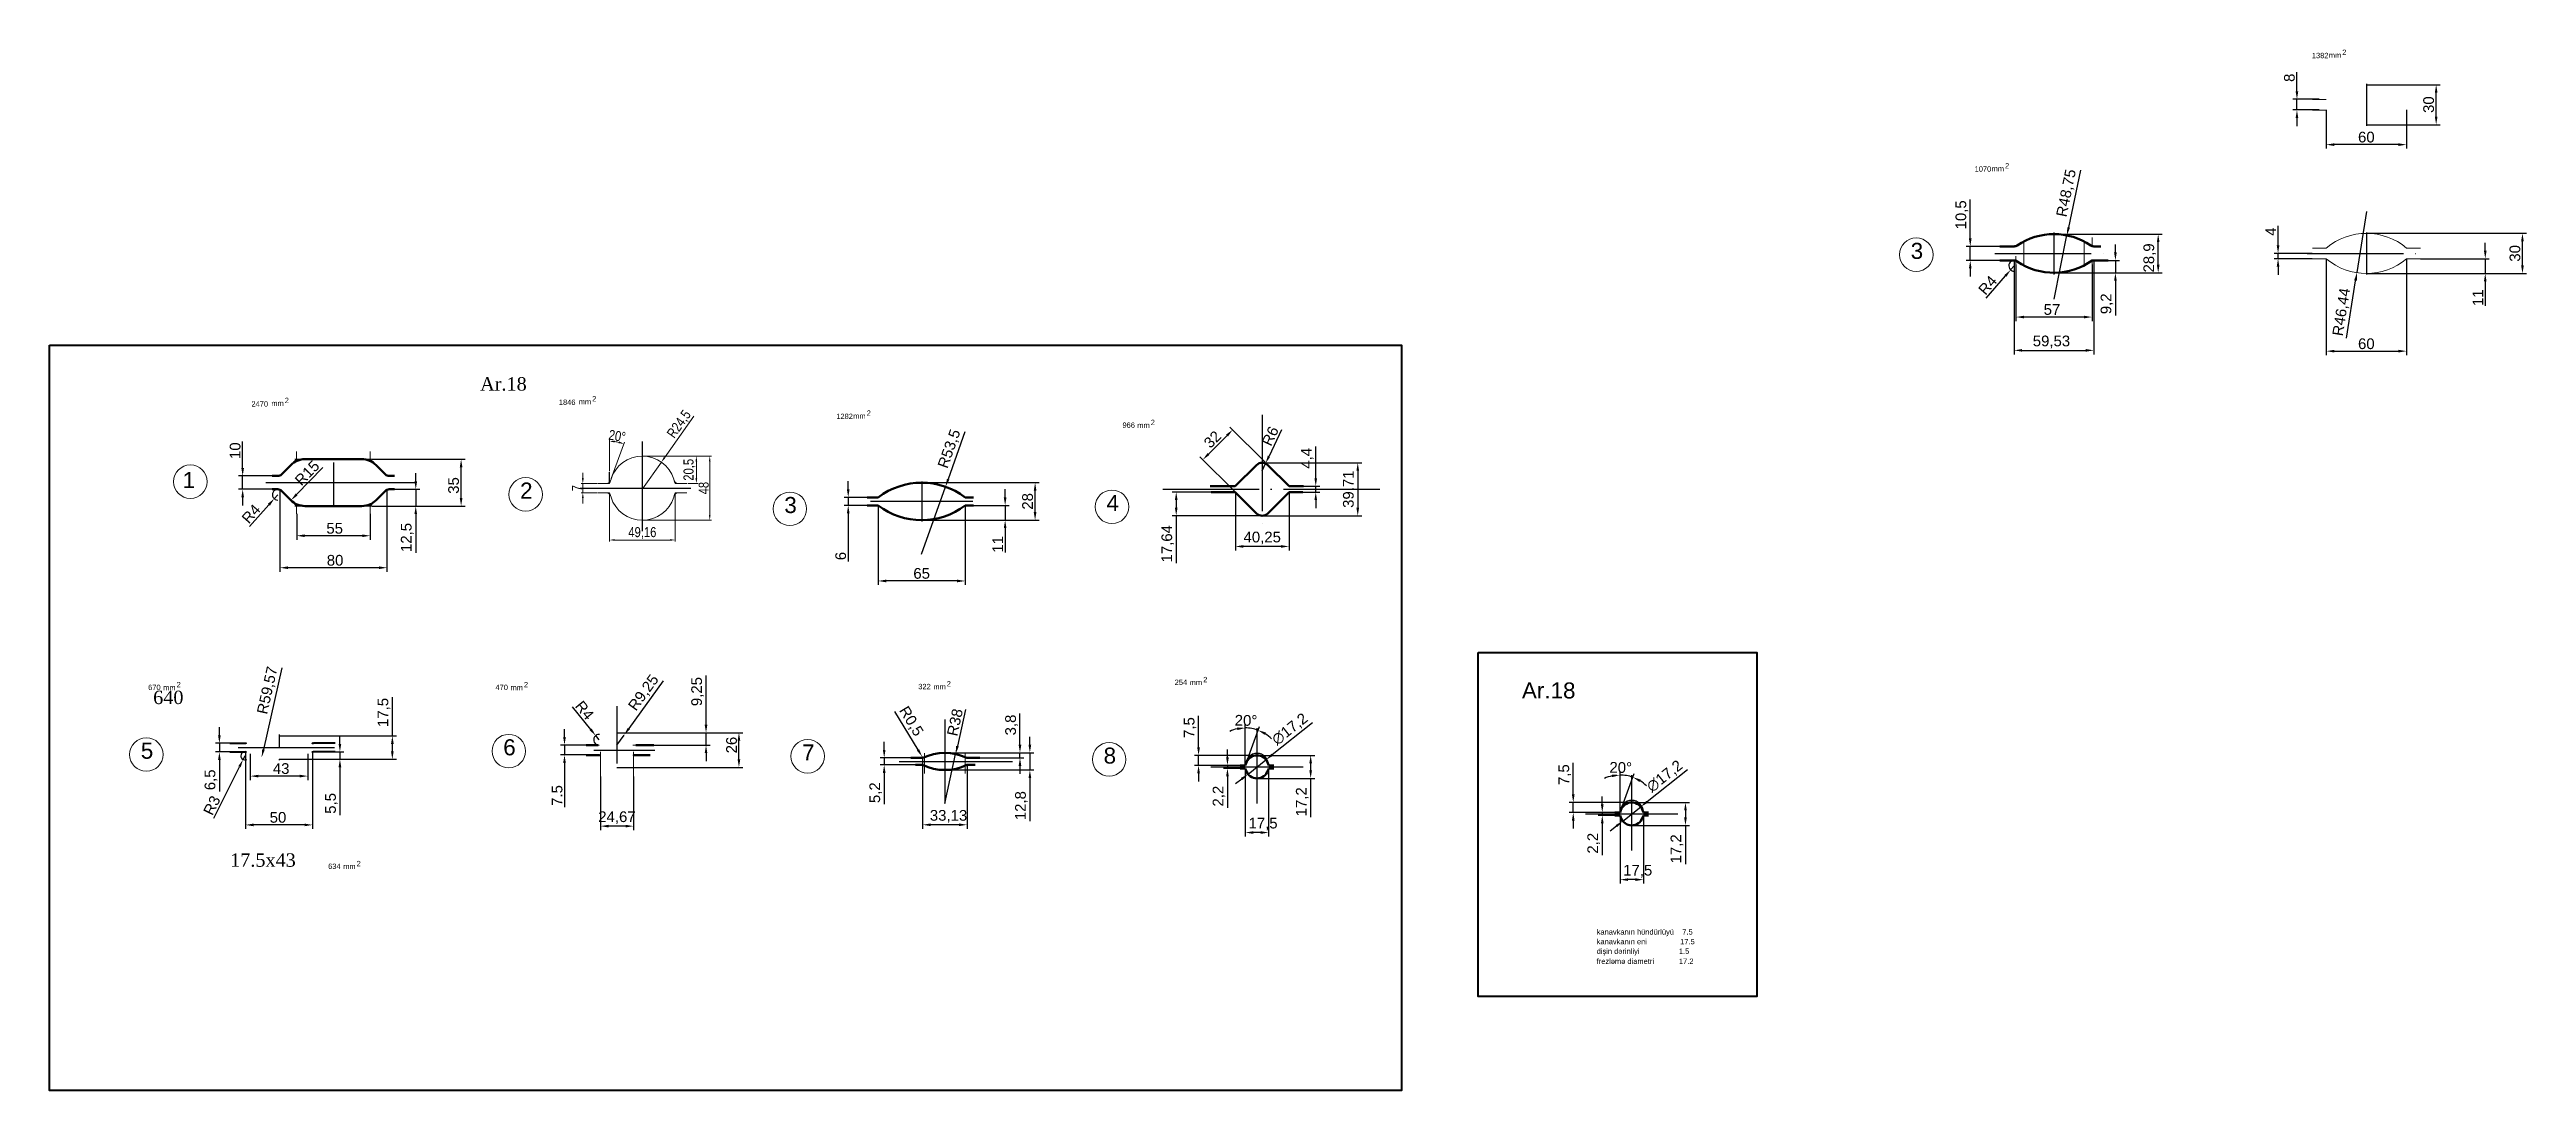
# Model space of a CAD drawing. Header units: millimetres. Extents: x -954 to 34898, y -2134 to 12006.
# Drawn here: x 9691 to 11543, y 7867 to 8645 of the extents above; entities that cross this region are included whole.
import ezdxf

# ---------------------------------------------------------------- set-up
doc = ezdxf.new("R2010")
doc.units = ezdxf.units.MM
doc.header["$LTSCALE"] = 3
doc.linetypes.add('ACAD_ISO04W100', pattern=[30, 24, -3, 0, -3])
for name, color, linetype, lineweight in [('Quota', 3, 'Continuous', 40), ('контурная', 7, 'Continuous', 50), ('осевые', 1, 'ACAD_ISO04W100', 25), ('размерные', 7, 'Continuous', 25), ('тонкая', 7, 'Continuous', 20), ('тонкий', 7, 'Continuous', 20)]:
    doc.layers.add(name, color=color, linetype=linetype, lineweight=lineweight)
doc.layers.add('осевая', color=4, linetype='Continuous')
doc.styles.add('s1v4', font='arial.ttf', dxfattribs={"height": 4})
doc.styles.add('s2.5v4', font='times.ttf', dxfattribs={"height": 10})
doc.styles.add('s2v4', font='arial.ttf', dxfattribs={"height": 8})
doc.styles.add('s3v2.5', font='arial.ttf', dxfattribs={"width": 0.8, "height": 7.5})
doc.styles.get("Standard").update_dxf_attribs({"font": 'arial.ttf'})
doc.dimstyles.new('s2v4', dxfattribs={"dimtxt": 8, "dimasz": 6, "dimexe": 3, "dimexo": 0, "dimgap": 1.5, "dimtad": 1, "dimtxsty": 'Standard', "dimcen": 2.5, "dimadec": 0, "dimazin": 0, "dimtfac": 1, "dimtmove": 0, "dimatfit": 3, "dimfxl": 1, "dimarcsym": 0})
doc.dimstyles.new('s2v4$0', dxfattribs={"dimtxt": 8, "dimasz": 6, "dimexe": 3, "dimexo": 0, "dimgap": 1.5, "dimtad": 1, "dimtxsty": 'Standard', "dimcen": 2.5, "dimadec": 0, "dimazin": 0, "dimtfac": 1, "dimtmove": 0, "dimatfit": 3, "dimfxl": 1, "dimarcsym": 0})
doc.dimstyles.new('s3v2.5', dxfattribs={"dimtxt": 7.5, "dimasz": 4, "dimexe": 1.25, "dimexo": 0.625, "dimtad": 1, "dimtxsty": 's3v2.5', "dimcen": 1.5, "dimclrd": 6, "dimclre": 256, "dimclrt": 1, "dimadec": 0, "dimazin": 0, "dimtfac": 1, "dimtmove": 0, "dimatfit": 3, "dimfxl": 1, "dimlwd": -1, "dimlwe": -1, "dimarcsym": 0})

msp = doc.modelspace()

# ---------------------------------------------------------------- texts
at = {"layer": 'Quota', "style": 's2.5v4'}
msp.add_text('640', height=10, dxfattribs=at).set_placement((9768.895, 8156.055))
at = {"layer": 'размерные', "style": 's2v4'}
msp.add_text('Ar.18', height=12, dxfattribs=at).set_placement((10792.128, 8160.23))
at = {"layer": 'тонкая', "style": 's1v4'}
for s, p in [('1382', (11382.655, 8638.936)), ('mm', (11395.316, 8639.202)), ('2', (11405.386, 8641.346)), ('1070', (11130.561, 8554.116)), ('mm', (11143.222, 8554.382)), ('2', (11153.292, 8556.526)), ('2470', (9842.378, 8378.448)), ('mm', (9857.225, 8378.921)), ('2', (9867.295, 8381.066)), ('1846', (10072.194, 8379.691)), ('mm', (10087.041, 8380.165)), ('2', (10097.111, 8382.309)), ('1282', (10279.56, 8369.16)), ('mm', (10292.221, 8369.426)), ('2', (10302.291, 8371.57)), ('966', (10493.506, 8362.572)), ('mm', (10504.611, 8362.472)), ('2', (10514.681, 8364.616)), ('670', (9765.127, 8166.543)), ('mm', (9776.354, 8166.442)), ('2', (9786.424, 8168.587)), ('470', (10024.779, 8166.543)), ('mm', (10036.006, 8166.442)), ('2', (10046.076, 8168.587)), ('322', (10340.896, 8167.16)), ('mm', (10352.124, 8167.059)), ('2', (10362.194, 8169.204)), ('254', (10532.54, 8170.325)), ('mm', (10543.767, 8170.225)), ('2', (10553.837, 8172.369)), ('634', (9899.708, 8032.769)), ('2', (9921.006, 8034.813)), ('mm', (9910.936, 8032.669)), ('kanavkanın hündürlüyü    7.5', (10848.032, 7983.697)), ('frezləmə diametri            17.2', (10848.032, 7961.775)), ('dişin dərinliyi                   1.5', (10848.032, 7969.317)), ('kanavkanın eni                17.5', (10848.032, 7976.467))]:
    msp.add_text(s, height=4, dxfattribs=at).set_placement(p)
at = {"layer": 'тонкий'}
for s, height, style, p in [('3', 12, 's1v4', (11082.777, 8488.881)), ('Ar.18', 10, 's2.5v4', (10013.339, 8390.428)), ('1', 12, 's1v4', (9790.95, 8317.531)), ('2', 12, 's1v4', (10043.218, 8309.676)), ('3', 12, 's1v4', (10240.707, 8298.871)), ('4', 12, 's1v4', (10481.524, 8300.384)), ('6', 12, 's1v4', (10030.588, 8117.736)), ('5', 12, 's1v4', (9759.659, 8115.177)), ('7', 12, 's1v4', (10254.027, 8113.883)), ('8', 12, 's1v4', (10479.417, 8111.538)), ('17.5x43', 10, 's2.5v4', (9826.429, 8034.454))]:
    msp.add_text(s, height=height, dxfattribs=dict(at, style=style)).set_placement(p)

# ---------------------------------------------------------------- blocks, each defined once
blk = doc.blocks.new('*D2682')
at = {"layer": 'Defpoints', "color": 0, "transparency": 16777216}
for p in [(10076.4, 8125.4), (10092.6, 8125.4), (10092.6, 8118)]:
    blk.add_point(p, dxfattribs=at)
at = {"layer": 'тонкий', "color": 0, "lineweight": -2, "transparency": 16777216}
for p, q in [((10076.4, 8131.4), (10076.4, 8137.4)), ((10092.6, 8125.4), (10073.4, 8125.4)), ((10092.6, 8118), (10073.4, 8118)), ((10076.4, 8125.4), (10076.4, 8118)), ((10076.4, 8112), (10076.4, 8078.9))]:
    blk.add_line(p, q, dxfattribs=at)
at = {"layer": 'тонкий', "color": 0, "transparency": 16777216}
for points in [[(10075.4, 8131.4), (10077.4, 8131.4), (10076.4, 8125.4)], [(10075.4, 8112), (10077.4, 8112), (10076.4, 8118)]]:
    blk.add_solid(points, dxfattribs=at)
at = {"layer": 'тонкий', "color": 0, "transparency": 16777216, "insert": (10070.9, 8087.7), "char_height": 8, "attachment_point": 5, "rotation": 90}
blk.add_mtext('7.5', dxfattribs=at)
blk = doc.blocks.new('*D2671')
at = {"layer": 'Defpoints', "color": 0, "transparency": 16777216}
for p in [(10099.7, 8132.5), (10102.2, 8129.4)]:
    blk.add_point(p, dxfattribs=at)
at = {"layer": 'тонкий', "color": 0, "lineweight": -2, "transparency": 16777216}
for p, q in [((10082.1, 8154.1), (10095.9, 8137.1)), ((10102.2, 8129.4), (10099.7, 8132.5))]:
    blk.add_line(p, q, dxfattribs=at)
blk.add_arc((10102.2, 8129.4), 4, 86.1036, 270, dxfattribs=at)
at = {"layer": 'тонкий', "color": 0, "transparency": 16777216}
blk.add_solid([(10096.7, 8137.8), (10095.1, 8136.5), (10099.7, 8132.5)], dxfattribs=at)
at = {"layer": 'тонкий', "color": 0, "transparency": 16777216, "insert": (10091.4, 8151.4), "char_height": 8, "attachment_point": 5, "rotation": 309.0755}
blk.add_mtext('R4', dxfattribs=at)
blk = doc.blocks.new('*D2672')
at = {"layer": 'Defpoints', "color": 0, "transparency": 16777216}
for p in [(10115.6, 8134.6), (10206.8, 8134.6), (10115.6, 8108.7)]:
    blk.add_point(p, dxfattribs=at)
at = {"layer": 'тонкий', "color": 0, "lineweight": -2, "transparency": 16777216}
for p, q in [((10115.6, 8134.6), (10209.8, 8134.6)), ((10206.8, 8114.7), (10206.8, 8128.6)), ((10115.6, 8108.7), (10209.8, 8108.7))]:
    blk.add_line(p, q, dxfattribs=at)
at = {"layer": 'тонкий', "color": 0, "transparency": 16777216}
for points in [[(10205.8, 8128.6), (10207.8, 8128.6), (10206.8, 8134.6)], [(10205.8, 8114.7), (10207.8, 8114.7), (10206.8, 8108.7)]]:
    blk.add_solid(points, dxfattribs=at)
at = {"layer": 'тонкий', "color": 0, "transparency": 16777216, "insert": (10201.3, 8125.4), "char_height": 8, "attachment_point": 5, "rotation": 90}
blk.add_mtext('26', dxfattribs=at)
blk = doc.blocks.new('*D2683')
at = {"layer": 'Defpoints', "color": 0, "transparency": 16777216}
for p in [(10139, 8134.6), (10182.2, 8134.6), (10139.2, 8125.4)]:
    blk.add_point(p, dxfattribs=at)
at = {"layer": 'тонкий', "color": 0, "lineweight": -2, "transparency": 16777216}
for p, q in [((10182.2, 8140.6), (10182.2, 8177.3)), ((10139, 8134.6), (10185.2, 8134.6)), ((10182.2, 8125.4), (10182.2, 8134.6)), ((10139.2, 8125.4), (10185.2, 8125.4)), ((10182.2, 8119.4), (10182.2, 8113.4))]:
    blk.add_line(p, q, dxfattribs=at)
at = {"layer": 'тонкий', "color": 0, "transparency": 16777216}
for points in [[(10181.2, 8140.6), (10183.2, 8140.6), (10182.2, 8134.6)], [(10181.2, 8119.4), (10183.2, 8119.4), (10182.2, 8125.4)]]:
    blk.add_solid(points, dxfattribs=at)
at = {"layer": 'тонкий', "color": 0, "transparency": 16777216, "insert": (10175.9, 8165.4), "char_height": 8, "attachment_point": 5, "rotation": 90}
blk.add_mtext('9,25', dxfattribs=at)
blk = doc.blocks.new('*D2673')
at = {"layer": 'Defpoints', "color": 0, "transparency": 16777216}
for p in [(10121, 8132.9), (10115.6, 8125.4)]:
    blk.add_point(p, dxfattribs=at)
at = {"layer": 'тонкий', "color": 0, "lineweight": -2, "transparency": 16777216}
for p, q in [((10150.2, 8173.4), (10124.5, 8137.7)), ((10115.6, 8125.4), (10121, 8132.9))]:
    blk.add_line(p, q, dxfattribs=at)
at = {"layer": 'тонкий', "color": 0, "transparency": 16777216}
blk.add_solid([(10123.7, 8138.3), (10125.4, 8137.2), (10121, 8132.9)], dxfattribs=at)
at = {"layer": 'тонкий', "color": 0, "transparency": 16777216, "insert": (10135.9, 8164.3), "char_height": 8, "attachment_point": 5, "rotation": 54.191}
blk.add_mtext('R9,25', dxfattribs=at)
blk = doc.blocks.new('*D2674')
at = {"layer": 'Defpoints', "color": 0, "transparency": 16777216}
for p in [(9818.4, 8120.3), (9826.3, 8126.8), (9826.3, 8120.3)]:
    blk.add_point(p, dxfattribs=at)
at = {"layer": 'тонкий', "color": 0, "lineweight": -2, "transparency": 16777216}
for p, q in [((9818.4, 8132.8), (9818.4, 8138.8)), ((9826.3, 8126.8), (9815.4, 8126.8)), ((9826.3, 8120.3), (9815.4, 8120.3)), ((9818.4, 8126.8), (9818.4, 8120.3)), ((9818.4, 8114.3), (9818.4, 8090.6))]:
    blk.add_line(p, q, dxfattribs=at)
at = {"layer": 'тонкий', "color": 0, "transparency": 16777216}
for points in [[(9817.4, 8132.8), (9819.4, 8132.8), (9818.4, 8126.8)], [(9817.4, 8114.3), (9819.4, 8114.3), (9818.4, 8120.3)]]:
    blk.add_solid(points, dxfattribs=at)
at = {"layer": 'тонкий', "color": 0, "transparency": 16777216, "insert": (9812.1, 8099.4), "char_height": 8, "attachment_point": 5, "rotation": 90}
blk.add_mtext('6,5', dxfattribs=at)
blk = doc.blocks.new('*D2675')
at = {"layer": 'Defpoints', "color": 0, "transparency": 16777216}
for p in [(9838, 8120.2), (9888.1, 8120.2), (9838, 8065.7)]:
    blk.add_point(p, dxfattribs=at)
at = {"layer": 'тонкий', "color": 0, "lineweight": -2, "transparency": 16777216}
for p, q in [((9838, 8120.2), (9838, 8062.7)), ((9888.1, 8120.2), (9888.1, 8062.7)), ((9882.1, 8065.7), (9844, 8065.7))]:
    blk.add_line(p, q, dxfattribs=at)
at = {"layer": 'тонкий', "color": 0, "transparency": 16777216}
for points in [[(9844, 8066.7), (9844, 8064.7), (9838, 8065.7)], [(9882.1, 8066.7), (9882.1, 8064.7), (9888.1, 8065.7)]]:
    blk.add_solid(points, dxfattribs=at)
at = {"layer": 'тонкий', "color": 0, "transparency": 16777216, "insert": (9862.2, 8071.3), "char_height": 8, "attachment_point": 5}
blk.add_mtext('50', dxfattribs=at)
blk = doc.blocks.new('*D2684')
at = {"layer": 'Defpoints', "color": 0, "transparency": 16777216}
for p in [(9863, 8114.8), (9904.9, 8120.3), (9908.5, 8120.3)]:
    blk.add_point(p, dxfattribs=at)
at = {"layer": 'тонкий', "color": 0, "lineweight": -2, "transparency": 16777216}
for p, q in [((9908.5, 8126.3), (9908.5, 8132.3)), ((9863, 8114.8), (9911.5, 8114.8)), ((9904.9, 8120.3), (9911.5, 8120.3)), ((9908.5, 8120.3), (9908.5, 8114.8)), ((9908.5, 8108.8), (9908.5, 8073))]:
    blk.add_line(p, q, dxfattribs=at)
at = {"layer": 'тонкий', "color": 0, "transparency": 16777216}
for points in [[(9907.5, 8126.3), (9909.5, 8126.3), (9908.5, 8120.3)], [(9907.5, 8108.8), (9909.5, 8108.8), (9908.5, 8114.8)]]:
    blk.add_solid(points, dxfattribs=at)
at = {"layer": 'тонкий', "color": 0, "transparency": 16777216, "insert": (9902.2, 8081.8), "char_height": 8, "attachment_point": 5, "rotation": 90}
blk.add_mtext('5,5', dxfattribs=at)
blk = doc.blocks.new('*D2676')
at = {"layer": 'Defpoints', "color": 0, "transparency": 16777216}
for p in [(9863.7, 8132.3), (9947.7, 8132.3), (9907.6, 8114.8)]:
    blk.add_point(p, dxfattribs=at)
at = {"layer": 'тонкий', "color": 0, "lineweight": -2, "transparency": 16777216}
for p, q in [((9947.7, 8132.3), (9947.7, 8161.3)), ((9863.7, 8132.3), (9950.7, 8132.3)), ((9907.6, 8114.8), (9950.7, 8114.8)), ((9947.7, 8120.8), (9947.7, 8126.3))]:
    blk.add_line(p, q, dxfattribs=at)
at = {"layer": 'тонкий', "color": 0, "transparency": 16777216}
for points in [[(9946.7, 8126.3), (9948.7, 8126.3), (9947.7, 8132.3)], [(9946.7, 8120.8), (9948.7, 8120.8), (9947.7, 8114.8)]]:
    blk.add_solid(points, dxfattribs=at)
at = {"layer": 'тонкий', "color": 0, "transparency": 16777216, "insert": (9941.4, 8149.8), "char_height": 8, "attachment_point": 5, "rotation": 90}
blk.add_mtext('17,5', dxfattribs=at)
blk = doc.blocks.new('*D2677')
at = {"color": 0, "lineweight": -2, "transparency": 16777216}
for p, q in [((9841.5, 8118.8), (9841.5, 8099.2)), ((9884.5, 8118.8), (9884.5, 8099.2)), ((9878.5, 8102.2), (9847.5, 8102.2))]:
    blk.add_line(p, q, dxfattribs=at)
at = {"color": 0, "transparency": 16777216}
for points in [[(9847.5, 8103.2), (9847.5, 8101.2), (9841.5, 8102.2)], [(9878.5, 8103.2), (9878.5, 8101.2), (9884.5, 8102.2)]]:
    blk.add_solid(points, dxfattribs=at)
at = {"layer": 'Defpoints', "color": 0, "transparency": 16777216}
for p in [(9841.5, 8118.8), (9884.5, 8118.8), (9841.5, 8102.2)]:
    blk.add_point(p, dxfattribs=at)
at = {"color": 0, "lineweight": 15, "transparency": 16777216, "insert": (9864.6, 8107.8), "char_height": 8, "attachment_point": 5}
blk.add_mtext('43', dxfattribs=at)
blk = doc.blocks.new('*D2685')
at = {"layer": 'Defpoints', "color": 0, "transparency": 16777216}
for p in [(9836.1, 8114.6), (9837.4, 8117.3)]:
    blk.add_point(p, dxfattribs=at)
at = {"layer": 'тонкий', "color": 0, "lineweight": -2, "transparency": 16777216}
for p, q in [((9837.4, 8117.3), (9836.1, 8114.6)), ((9814.3, 8070.7), (9833.4, 8109.2))]:
    blk.add_line(p, q, dxfattribs=at)
blk.add_arc((9837.4, 8117.3), 3, 90, 300.9069, dxfattribs=at)
at = {"layer": 'тонкий', "color": 0, "transparency": 16777216}
blk.add_solid([(9832.5, 8109.6), (9834.3, 8108.8), (9836.1, 8114.6)], dxfattribs=at)
at = {"layer": 'тонкий', "color": 0, "transparency": 16777216, "insert": (9812.8, 8080.3), "char_height": 8, "attachment_point": 5, "rotation": 63.6111}
blk.add_mtext('R3', dxfattribs=at)
blk = doc.blocks.new('*D2678')
at = {"layer": 'Defpoints', "color": 0, "transparency": 16777216}
for p in [(9863, 8174.3), (9850, 8116.2)]:
    blk.add_point(p, dxfattribs=at)
at = {"layer": 'тонкий', "color": 0, "lineweight": -2, "transparency": 16777216}
blk.add_line((9865, 8183.2), (9851.3, 8122.1), dxfattribs=at)
at = {"layer": 'тонкий', "color": 0, "transparency": 16777216}
blk.add_solid([(9850.4, 8122.3), (9852.3, 8121.8), (9850, 8116.2)], dxfattribs=at)
at = {"layer": 'тонкий', "color": 0, "transparency": 16777216, "insert": (9854.8, 8166.2), "char_height": 8, "attachment_point": 5, "rotation": 77.385}
blk.add_mtext('R59,57', dxfattribs=at)
blk = doc.blocks.new('*D2686')
at = {"layer": 'Defpoints', "color": 0, "transparency": 16777216}
for p in [(10103.3, 8101.9), (10128, 8101.9), (10103.3, 8064.8)]:
    blk.add_point(p, dxfattribs=at)
at = {"layer": 'тонкий', "color": 0, "lineweight": -2, "transparency": 16777216}
for p, q in [((10103.3, 8101.9), (10103.3, 8061.8)), ((10128, 8101.9), (10128, 8061.8)), ((10122, 8064.8), (10109.3, 8064.8))]:
    blk.add_line(p, q, dxfattribs=at)
at = {"layer": 'тонкий', "color": 0, "transparency": 16777216}
for points in [[(10109.3, 8065.8), (10109.3, 8063.8), (10103.3, 8064.8)], [(10122, 8065.8), (10122, 8063.8), (10128, 8064.8)]]:
    blk.add_solid(points, dxfattribs=at)
at = {"layer": 'тонкий', "color": 0, "transparency": 16777216, "insert": (10115.6, 8071.1), "char_height": 8, "attachment_point": 5}
blk.add_mtext('24,67', dxfattribs=at)
blk = doc.blocks.new('*D2679')
at = {"layer": 'Defpoints', "color": 0, "transparency": 16777216}
for p in [(9932.5, 8339.1), (9999.1, 8339.1), (9968.2, 8304.1)]:
    blk.add_point(p, dxfattribs=at)
at = {"layer": 'тонкий', "color": 0, "lineweight": -2, "transparency": 16777216}
for p, q in [((9932.5, 8339.1), (10002.1, 8339.1)), ((9999.1, 8310.1), (9999.1, 8333.1)), ((9968.2, 8304.1), (10002.1, 8304.1))]:
    blk.add_line(p, q, dxfattribs=at)
at = {"layer": 'тонкий', "color": 0, "transparency": 16777216}
for points in [[(9998.1, 8333.1), (10000.1, 8333.1), (9999.1, 8339.1)], [(9998.1, 8310.1), (10000.1, 8310.1), (9999.1, 8304.1)]]:
    blk.add_solid(points, dxfattribs=at)
at = {"layer": 'тонкий', "color": 0, "transparency": 16777216, "insert": (9993.5, 8319.5), "char_height": 8, "attachment_point": 5, "rotation": 90}
blk.add_mtext('35', dxfattribs=at)
blk = doc.blocks.new('*D2687')
at = {"layer": 'Defpoints', "color": 0, "transparency": 16777216}
for p in [(9835.8, 8326.6), (9857.9, 8316.6), (9858.5, 8326.6)]:
    blk.add_point(p, dxfattribs=at)
at = {"layer": 'тонкий', "color": 0, "lineweight": -2, "transparency": 16777216}
for p, q in [((9835.8, 8332.6), (9835.8, 8352.3)), ((9858.5, 8326.6), (9832.8, 8326.6)), ((9857.9, 8316.6), (9832.8, 8316.6)), ((9835.8, 8316.6), (9835.8, 8326.6)), ((9835.8, 8310.6), (9835.8, 8304.6))]:
    blk.add_line(p, q, dxfattribs=at)
at = {"layer": 'тонкий', "color": 0, "transparency": 16777216}
for points in [[(9834.8, 8332.6), (9836.8, 8332.6), (9835.8, 8326.6)], [(9834.8, 8310.6), (9836.8, 8310.6), (9835.8, 8316.6)]]:
    blk.add_solid(points, dxfattribs=at)
at = {"layer": 'тонкий', "color": 0, "transparency": 16777216, "insert": (9830.2, 8345.5), "char_height": 8, "attachment_point": 5, "rotation": 90}
blk.add_mtext('10', dxfattribs=at)
blk = doc.blocks.new('*D2688')
at = {"layer": 'Defpoints', "color": 0, "transparency": 16777216}
for p in [(9949.4, 8316.6), (9932.5, 8304.1), (9965.2, 8304.1)]:
    blk.add_point(p, dxfattribs=at)
at = {"layer": 'тонкий', "color": 0, "lineweight": -2, "transparency": 16777216}
for p, q in [((9949.4, 8316.6), (9968.2, 8316.6)), ((9965.2, 8322.6), (9965.2, 8328.6)), ((9965.2, 8316.6), (9965.2, 8304.1)), ((9932.5, 8304.1), (9968.2, 8304.1)), ((9965.2, 8298.1), (9965.2, 8269))]:
    blk.add_line(p, q, dxfattribs=at)
at = {"layer": 'тонкий', "color": 0, "transparency": 16777216}
for points in [[(9964.2, 8322.6), (9966.2, 8322.6), (9965.2, 8316.6)], [(9964.2, 8298.1), (9966.2, 8298.1), (9965.2, 8304.1)]]:
    blk.add_solid(points, dxfattribs=at)
at = {"layer": 'тонкий', "color": 0, "transparency": 16777216, "insert": (9958.8, 8280.6), "char_height": 8, "attachment_point": 5, "rotation": 90}
blk.add_mtext('12,5', dxfattribs=at)
blk = doc.blocks.new('*D2689')
at = {"layer": 'Defpoints', "color": 0, "transparency": 16777216}
for p in [(9876.2, 8298.2), (9931.2, 8298.2), (9876.2, 8281.9)]:
    blk.add_point(p, dxfattribs=at)
at = {"layer": 'тонкий', "color": 0, "lineweight": -2, "transparency": 16777216}
for p, q in [((9876.2, 8298.2), (9876.2, 8278.9)), ((9931.2, 8298.2), (9931.2, 8278.9)), ((9925.2, 8281.9), (9882.2, 8281.9))]:
    blk.add_line(p, q, dxfattribs=at)
at = {"layer": 'тонкий', "color": 0, "transparency": 16777216}
for points in [[(9882.2, 8282.9), (9882.2, 8280.9), (9876.2, 8281.9)], [(9925.2, 8282.9), (9925.2, 8280.9), (9931.2, 8281.9)]]:
    blk.add_solid(points, dxfattribs=at)
at = {"layer": 'тонкий', "color": 0, "transparency": 16777216, "insert": (9904.6, 8287.4), "char_height": 8, "attachment_point": 5}
blk.add_mtext('55', dxfattribs=at)
blk = doc.blocks.new('*D2690')
at = {"layer": 'Defpoints', "color": 0, "transparency": 16777216}
for p in [(9863.7, 8316.6), (9943.7, 8316.6), (9863.7, 8258)]:
    blk.add_point(p, dxfattribs=at)
at = {"layer": 'тонкий', "color": 0, "lineweight": -2, "transparency": 16777216}
for p, q in [((9863.7, 8316.6), (9863.7, 8255)), ((9943.7, 8316.6), (9943.7, 8255)), ((9937.7, 8258), (9869.7, 8258))]:
    blk.add_line(p, q, dxfattribs=at)
at = {"layer": 'тонкий', "color": 0, "transparency": 16777216}
for points in [[(9869.7, 8259), (9869.7, 8257), (9863.7, 8258)], [(9937.7, 8259), (9937.7, 8257), (9943.7, 8258)]]:
    blk.add_solid(points, dxfattribs=at)
at = {"layer": 'тонкий', "color": 0, "transparency": 16777216, "insert": (9904.9, 8263.5), "char_height": 8, "attachment_point": 5}
blk.add_mtext('80', dxfattribs=at)
blk = doc.blocks.new('*D2680')
at = {"layer": 'Defpoints', "color": 0, "transparency": 16777216}
for p in [(9882.4, 8319.1), (9871.9, 8308.4)]:
    blk.add_point(p, dxfattribs=at)
at = {"layer": 'тонкий', "color": 0, "lineweight": -2, "transparency": 16777216}
blk.add_line((9895.7, 8332.9), (9876.1, 8312.7), dxfattribs=at)
at = {"layer": 'тонкий', "color": 0, "transparency": 16777216}
blk.add_solid([(9875.4, 8313.4), (9876.8, 8312), (9871.9, 8308.4)], dxfattribs=at)
at = {"layer": 'тонкий', "color": 0, "transparency": 16777216, "insert": (9884, 8328.8), "char_height": 8, "attachment_point": 5, "rotation": 45.812}
blk.add_mtext('R15', dxfattribs=at)
blk = doc.blocks.new('*D2691')
at = {"layer": 'Defpoints', "color": 0, "transparency": 16777216}
for p in [(9859.4, 8309.6), (9862, 8312.6)]:
    blk.add_point(p, dxfattribs=at)
at = {"layer": 'тонкий', "color": 0, "lineweight": -2, "transparency": 16777216}
for p, q in [((9841, 8288.7), (9855.4, 8305.1)), ((9862, 8312.6), (9859.4, 8309.6))]:
    blk.add_line(p, q, dxfattribs=at)
blk.add_arc((9862, 8312.6), 4, 90, 271.6172, dxfattribs=at)
at = {"layer": 'тонкий', "color": 0, "transparency": 16777216}
blk.add_solid([(9854.6, 8305.8), (9856.2, 8304.4), (9859.4, 8309.6)], dxfattribs=at)
at = {"layer": 'тонкий', "color": 0, "transparency": 16777216, "insert": (9842.1, 8298.3), "char_height": 8, "attachment_point": 5, "rotation": 48.6454}
blk.add_mtext('R4', dxfattribs=at)
blk = doc.blocks.new('*D2692')
at = {"layer": 'Defpoints', "color": 0, "transparency": 16777216}
for p in [(10134.6, 8341.5), (10134.6, 8293.5), (10185, 8293.5)]:
    blk.add_point(p, dxfattribs=at)
at = {"layer": 'тонкая', "transparency": 16777216}
for p, q in [((10135.2, 8341.5), (10186.2, 8341.5)), ((10135.2, 8293.5), (10186.2, 8293.5))]:
    blk.add_line(p, q, dxfattribs=at)
at = {"layer": 'тонкая', "color": 6, "transparency": 16777216}
blk.add_line((10185, 8337.5), (10185, 8297.5), dxfattribs=at)
for points in [[(10184.3, 8337.5), (10185.6, 8337.5), (10185, 8341.5)], [(10184.3, 8297.5), (10185.6, 8297.5), (10185, 8293.5)]]:
    blk.add_solid(points, dxfattribs=at)
at = {"layer": 'тонкая', "color": 1, "transparency": 16777216, "insert": (10180.5, 8317.5), "char_height": 7.5, "attachment_point": 5, "rotation": 90, "style": 's3v2.5'}
blk.add_mtext('48', dxfattribs=at)
blk = doc.blocks.new('*D2693')
at = {"layer": 'Defpoints', "color": 0, "transparency": 16777216}
for p in [(10110, 8314), (10159.2, 8314), (10110, 8278.7)]:
    blk.add_point(p, dxfattribs=at)
at = {"layer": 'тонкая', "transparency": 16777216}
for p, q in [((10110, 8313.3), (10110, 8277.5)), ((10159.2, 8313.3), (10159.2, 8277.5))]:
    blk.add_line(p, q, dxfattribs=at)
at = {"layer": 'тонкая', "color": 6, "transparency": 16777216}
blk.add_line((10155.2, 8278.7), (10114, 8278.7), dxfattribs=at)
for points in [[(10114, 8279.4), (10114, 8278.1), (10110, 8278.7)], [(10155.2, 8279.4), (10155.2, 8278.1), (10159.2, 8278.7)]]:
    blk.add_solid(points, dxfattribs=at)
at = {"layer": 'тонкая', "color": 1, "transparency": 16777216, "insert": (10134.6, 8283.9), "char_height": 7.5, "attachment_point": 5, "style": 's3v2.5'}
blk.add_mtext('49,16', dxfattribs=at)
blk = doc.blocks.new('*D2694')
at = {"layer": 'Defpoints', "color": 0, "transparency": 16777216}
for p in [(10090.1, 8321), (10101.3, 8321), (10101.3, 8314)]:
    blk.add_point(p, dxfattribs=at)
at = {"layer": 'тонкая', "transparency": 16777216}
for p, q in [((10100.7, 8321), (10088.8, 8321)), ((10100.7, 8314), (10088.8, 8314))]:
    blk.add_line(p, q, dxfattribs=at)
at = {"layer": 'тонкая', "color": 6, "transparency": 16777216}
for p, q in [((10090.1, 8325), (10090.1, 8329)), ((10090.1, 8314), (10090.1, 8321)), ((10090.1, 8310), (10090.1, 8306))]:
    blk.add_line(p, q, dxfattribs=at)
for points in [[(10089.4, 8325), (10090.8, 8325), (10090.1, 8321)], [(10089.4, 8310), (10090.8, 8310), (10090.1, 8314)]]:
    blk.add_solid(points, dxfattribs=at)
at = {"layer": 'тонкая', "color": 1, "transparency": 16777216, "insert": (10085.7, 8317.5), "char_height": 7.5, "attachment_point": 5, "rotation": 90, "style": 's3v2.5'}
blk.add_mtext('7', dxfattribs=at)
blk = doc.blocks.new('*D2695')
at = {"layer": 'Defpoints', "color": 0, "transparency": 16777216}
for p in [(10148.8, 8337), (10134.6, 8317)]:
    blk.add_point(p, dxfattribs=at)
at = {"layer": 'тонкая', "color": 6, "transparency": 16777216}
for p, q in [((10173.1, 8371.4), (10151.1, 8340.2)), ((10134.6, 8317), (10148.8, 8337))]:
    blk.add_line(p, q, dxfattribs=at)
blk.add_solid([(10150.5, 8340.6), (10151.6, 8339.8), (10148.8, 8337)], dxfattribs=at)
at = {"layer": 'тонкая', "color": 1, "transparency": 16777216, "insert": (10162.4, 8365.1), "char_height": 7.5, "attachment_point": 5, "rotation": 54.7056, "style": 's3v2.5'}
blk.add_mtext('R24,5', dxfattribs=at)
blk = doc.blocks.new('*D2696')
at = {"layer": 'Defpoints', "color": 0, "transparency": 16777216}
for p in [(10167.9, 8341.5), (10175, 8341.5), (10167.9, 8321)]:
    blk.add_point(p, dxfattribs=at)
at = {"layer": 'тонкая', "transparency": 16777216}
for p, q in [((10168.5, 8341.5), (10176.2, 8341.5)), ((10168.5, 8321), (10176.2, 8321))]:
    blk.add_line(p, q, dxfattribs=at)
at = {"layer": 'тонкая', "color": 6, "transparency": 16777216}
blk.add_line((10175, 8325), (10175, 8337.5), dxfattribs=at)
for points in [[(10174.3, 8337.5), (10175.6, 8337.5), (10175, 8341.5)], [(10174.3, 8325), (10175.6, 8325), (10175, 8321)]]:
    blk.add_solid(points, dxfattribs=at)
at = {"layer": 'тонкая', "color": 1, "transparency": 16777216, "insert": (10169.8, 8331.2), "char_height": 7.5, "attachment_point": 5, "rotation": 90, "style": 's3v2.5'}
blk.add_mtext('20,5', dxfattribs=at)
blk = doc.blocks.new('*D2697')
at = {"layer": 'Defpoints', "color": 0, "transparency": 16777216}
for p in [(10117.3, 8351.7), (10110, 8329.5), (10110, 8321), (10110.7, 8322.9), (10111.2, 8324.2)]:
    blk.add_point(p, dxfattribs=at)
at = {"layer": 'тонкая', "transparency": 16777216}
for p, q in [((10110, 8330.1), (10110, 8353.8)), ((10111.4, 8324.7), (10121.2, 8351.8))]:
    blk.add_line(p, q, dxfattribs=at)
at = {"layer": 'тонкая', "color": 6, "transparency": 16777216}
blk.add_arc((10110, 8321), 31.5, 77.2723, 82.7277, dxfattribs=at)
for points in [[(10114, 8351.6), (10114.1, 8352.9), (10110, 8352.5)], [(10117.2, 8352.4), (10116.8, 8351.1), (10120.8, 8350.6)]]:
    blk.add_solid(points, dxfattribs=at)
at = {"layer": 'тонкая', "color": 1, "transparency": 16777216, "insert": (10115.8, 8356.5), "char_height": 7.5, "attachment_point": 5, "rotation": 350.804, "style": 's3v2.5'}
blk.add_mtext('20°', dxfattribs=at)
blk = doc.blocks.new('*D2698')
at = {"layer": 'Defpoints', "color": 0, "transparency": 16777216}
for p in [(10361.2, 8318.5), (10343.4, 8268.1)]:
    blk.add_point(p, dxfattribs=at)
at = {"layer": 'тонкий', "color": 0, "lineweight": -2, "transparency": 16777216}
for p, q in [((10375.7, 8359.5), (10363.2, 8324.2)), ((10343.4, 8268.1), (10361.2, 8318.5))]:
    blk.add_line(p, q, dxfattribs=at)
at = {"layer": 'тонкий', "color": 0, "transparency": 16777216}
blk.add_solid([(10362.3, 8324.5), (10364.2, 8323.9), (10361.2, 8318.5)], dxfattribs=at)
at = {"layer": 'тонкий', "color": 0, "transparency": 16777216, "insert": (10364.5, 8346.8), "char_height": 8, "attachment_point": 5, "rotation": 70.5601}
blk.add_mtext('R53,5', dxfattribs=at)
blk = doc.blocks.new('*D2699')
at = {"layer": 'Defpoints', "color": 0, "transparency": 16777216}
for p in [(10343.4, 8321.6), (10428.2, 8321.6), (10343.4, 8293.6)]:
    blk.add_point(p, dxfattribs=at)
at = {"layer": 'тонкий', "color": 0, "lineweight": -2, "transparency": 16777216}
for p, q in [((10343.4, 8321.6), (10431.2, 8321.6)), ((10428.2, 8299.6), (10428.2, 8315.6)), ((10343.4, 8293.6), (10431.2, 8293.6))]:
    blk.add_line(p, q, dxfattribs=at)
at = {"layer": 'тонкий', "color": 0, "transparency": 16777216}
for points in [[(10427.2, 8315.6), (10429.2, 8315.6), (10428.2, 8321.6)], [(10427.2, 8299.6), (10429.2, 8299.6), (10428.2, 8293.6)]]:
    blk.add_solid(points, dxfattribs=at)
at = {"layer": 'тонкий', "color": 0, "transparency": 16777216, "insert": (10422.6, 8307.6), "char_height": 8, "attachment_point": 5, "rotation": 90}
blk.add_mtext('28', dxfattribs=at)
blk = doc.blocks.new('*D2700')
at = {"layer": 'Defpoints', "color": 0, "transparency": 16777216}
for p in [(10310.9, 8304.6), (10375.9, 8304.6), (10310.9, 8248.1)]:
    blk.add_point(p, dxfattribs=at)
at = {"layer": 'тонкий', "color": 0, "lineweight": -2, "transparency": 16777216}
for p, q in [((10310.9, 8304.6), (10310.9, 8245.1)), ((10375.9, 8304.6), (10375.9, 8245.1)), ((10369.9, 8248.1), (10316.9, 8248.1))]:
    blk.add_line(p, q, dxfattribs=at)
at = {"layer": 'тонкий', "color": 0, "transparency": 16777216}
for points in [[(10316.9, 8249.1), (10316.9, 8247.1), (10310.9, 8248.1)], [(10369.9, 8249.1), (10369.9, 8247.1), (10375.9, 8248.1)]]:
    blk.add_solid(points, dxfattribs=at)
at = {"layer": 'тонкий', "color": 0, "transparency": 16777216, "insert": (10343.4, 8253.7), "char_height": 8, "attachment_point": 5}
blk.add_mtext('65', dxfattribs=at)
blk = doc.blocks.new('*D2701')
at = {"layer": 'Defpoints', "color": 0, "transparency": 16777216}
for p in [(10382.1, 8304.6), (10382.1, 8293.6), (10405.8, 8293.6)]:
    blk.add_point(p, dxfattribs=at)
at = {"layer": 'тонкий', "color": 0, "lineweight": -2, "transparency": 16777216}
for p, q in [((10405.8, 8310.6), (10405.8, 8316.6)), ((10382.1, 8304.6), (10408.8, 8304.6)), ((10405.8, 8304.6), (10405.8, 8293.6)), ((10382.1, 8293.6), (10408.8, 8293.6)), ((10405.8, 8287.6), (10405.8, 8269.4))]:
    blk.add_line(p, q, dxfattribs=at)
at = {"layer": 'тонкий', "color": 0, "transparency": 16777216}
for points in [[(10404.8, 8310.6), (10406.8, 8310.6), (10405.8, 8304.6)], [(10404.8, 8287.6), (10406.8, 8287.6), (10405.8, 8293.6)]]:
    blk.add_solid(points, dxfattribs=at)
at = {"layer": 'тонкий', "color": 0, "transparency": 16777216, "insert": (10400.3, 8275.5), "char_height": 8, "attachment_point": 5, "rotation": 90}
blk.add_mtext('11', dxfattribs=at)
blk = doc.blocks.new('*D2702')
at = {"layer": 'Defpoints', "color": 0, "transparency": 16777216}
for p in [(10288.5, 8304.6), (10302.7, 8310.6), (10302.7, 8304.6)]:
    blk.add_point(p, dxfattribs=at)
at = {"layer": 'тонкий', "color": 0, "lineweight": -2, "transparency": 16777216}
for p, q in [((10288.5, 8316.6), (10288.5, 8322.6)), ((10302.7, 8310.6), (10285.5, 8310.6)), ((10302.7, 8304.6), (10285.5, 8304.6)), ((10288.5, 8310.6), (10288.5, 8304.6)), ((10288.5, 8298.6), (10288.5, 8262.6))]:
    blk.add_line(p, q, dxfattribs=at)
at = {"layer": 'тонкий', "color": 0, "transparency": 16777216}
for points in [[(10287.5, 8316.6), (10289.5, 8316.6), (10288.5, 8310.6)], [(10287.5, 8298.6), (10289.5, 8298.6), (10288.5, 8304.6)]]:
    blk.add_solid(points, dxfattribs=at)
at = {"layer": 'тонкий', "color": 0, "transparency": 16777216, "insert": (10282.9, 8266.7), "char_height": 8, "attachment_point": 5, "rotation": 90}
blk.add_mtext('6', dxfattribs=at)
blk = doc.blocks.new('*D2703')
at = {"layer": 'Defpoints', "color": 0, "transparency": 16777216}
for p in [(10625.3, 8318.9), (10625.3, 8314.5), (10638, 8318.9)]:
    blk.add_point(p, dxfattribs=at)
at = {"layer": 'тонкая', "color": 0, "lineweight": -2, "transparency": 16777216}
for p, q in [((10638, 8324.9), (10638, 8348.7)), ((10625.3, 8318.9), (10641, 8318.9)), ((10625.3, 8314.5), (10641, 8314.5)), ((10638, 8314.5), (10638, 8318.9)), ((10638, 8308.5), (10638, 8302.5))]:
    blk.add_line(p, q, dxfattribs=at)
at = {"layer": 'тонкая', "color": 0, "transparency": 16777216}
for points in [[(10637, 8324.9), (10639, 8324.9), (10638, 8318.9)], [(10637, 8308.5), (10639, 8308.5), (10638, 8314.5)]]:
    blk.add_solid(points, dxfattribs=at)
at = {"layer": 'тонкая', "color": 0, "transparency": 16777216, "insert": (10631.7, 8339.8), "char_height": 8, "attachment_point": 5, "rotation": 90}
blk.add_mtext('4,4', dxfattribs=at)
blk = doc.blocks.new('*D2681')
at = {"layer": 'Defpoints', "color": 0, "transparency": 16777216}
for p in [(10598, 8336.5), (10598, 8296.8), (10669.4, 8296.8)]:
    blk.add_point(p, dxfattribs=at)
at = {"layer": 'тонкая', "color": 0, "lineweight": -2, "transparency": 16777216}
for p, q in [((10598, 8336.5), (10672.4, 8336.5)), ((10669.4, 8330.5), (10669.4, 8302.8)), ((10598, 8296.8), (10672.4, 8296.8))]:
    blk.add_line(p, q, dxfattribs=at)
at = {"layer": 'тонкая', "color": 0, "transparency": 16777216}
for points in [[(10668.4, 8330.5), (10670.4, 8330.5), (10669.4, 8336.5)], [(10668.4, 8302.8), (10670.4, 8302.8), (10669.4, 8296.8)]]:
    blk.add_solid(points, dxfattribs=at)
at = {"layer": 'тонкая', "color": 0, "transparency": 16777216, "insert": (10663.1, 8316.7), "char_height": 8, "attachment_point": 5, "rotation": 90}
blk.add_mtext('39,71', dxfattribs=at)
blk = doc.blocks.new('*D2704')
at = {"layer": 'Defpoints', "color": 0, "transparency": 16777216}
for p in [(10575.9, 8361.1), (10600.2, 8336.8), (10577.9, 8314.5)]:
    blk.add_point(p, dxfattribs=at)
at = {"layer": 'тонкая', "color": 0, "lineweight": -2, "transparency": 16777216}
for p, q in [((10557.8, 8343), (10571.7, 8356.8)), ((10600.2, 8336.8), (10573.8, 8363.2)), ((10577.9, 8314.5), (10551.4, 8340.9))]:
    blk.add_line(p, q, dxfattribs=at)
at = {"layer": 'тонкая', "color": 0, "transparency": 16777216}
for points in [[(10571, 8357.6), (10572.4, 8356.1), (10575.9, 8361.1)], [(10557.1, 8343.7), (10558.5, 8342.3), (10553.6, 8338.7)]]:
    blk.add_solid(points, dxfattribs=at)
at = {"layer": 'тонкая', "color": 0, "transparency": 16777216, "insert": (10560.8, 8353.9), "char_height": 8, "attachment_point": 5, "rotation": 45}
blk.add_mtext('32', dxfattribs=at)
blk = doc.blocks.new('*D2705')
at = {"layer": 'Defpoints', "color": 0, "transparency": 16777216}
for p in [(10577.9, 8314.5), (10618.1, 8314.5), (10577.9, 8273.9)]:
    blk.add_point(p, dxfattribs=at)
at = {"layer": 'тонкая', "color": 0, "lineweight": -2, "transparency": 16777216}
for p, q in [((10577.9, 8314.5), (10577.9, 8270.9)), ((10618.1, 8314.5), (10618.1, 8270.9)), ((10612.1, 8273.9), (10583.9, 8273.9))]:
    blk.add_line(p, q, dxfattribs=at)
at = {"layer": 'тонкая', "color": 0, "transparency": 16777216}
for points in [[(10583.9, 8274.9), (10583.9, 8272.9), (10577.9, 8273.9)], [(10612.1, 8274.9), (10612.1, 8272.9), (10618.1, 8273.9)]]:
    blk.add_solid(points, dxfattribs=at)
at = {"layer": 'тонкая', "color": 0, "transparency": 16777216, "insert": (10598, 8280.2), "char_height": 8, "attachment_point": 5}
blk.add_mtext('40,25', dxfattribs=at)
blk = doc.blocks.new('*D2706')
at = {"layer": 'Defpoints', "color": 0, "transparency": 16777216}
for p in [(10600.5, 8336), (10598, 8330.5)]:
    blk.add_point(p, dxfattribs=at)
at = {"layer": 'тонкая', "color": 0, "lineweight": -2, "transparency": 16777216}
for p, q in [((10612.4, 8361.2), (10603.1, 8341.4)), ((10598, 8330.5), (10600.5, 8336))]:
    blk.add_line(p, q, dxfattribs=at)
at = {"layer": 'тонкая', "color": 0, "transparency": 16777216}
blk.add_solid([(10602.2, 8341.8), (10604, 8341), (10600.5, 8336)], dxfattribs=at)
at = {"layer": 'тонкая', "color": 0, "transparency": 16777216, "insert": (10604, 8356.4), "char_height": 8, "attachment_point": 5, "rotation": 64.8631}
blk.add_mtext('R6', dxfattribs=at)
blk = doc.blocks.new('*D2707')
at = {"layer": 'Defpoints', "color": 0, "transparency": 16777216}
for p in [(10533.7, 8314.5), (10559.7, 8314.5), (10598, 8296.8)]:
    blk.add_point(p, dxfattribs=at)
at = {"layer": 'тонкая', "color": 0, "lineweight": -2, "transparency": 16777216}
for p, q in [((10559.7, 8314.5), (10530.7, 8314.5)), ((10598, 8296.8), (10530.7, 8296.8)), ((10533.7, 8308.5), (10533.7, 8302.8)), ((10533.7, 8296.8), (10533.7, 8261.3))]:
    blk.add_line(p, q, dxfattribs=at)
at = {"layer": 'тонкая', "color": 0, "transparency": 16777216}
for points in [[(10532.7, 8308.5), (10534.7, 8308.5), (10533.7, 8314.5)], [(10532.7, 8302.8), (10534.7, 8302.8), (10533.7, 8296.8)]]:
    blk.add_solid(points, dxfattribs=at)
at = {"layer": 'тонкая', "color": 0, "transparency": 16777216, "insert": (10527.4, 8275.9), "char_height": 8, "attachment_point": 5, "rotation": 90}
blk.add_mtext('17,64', dxfattribs=at)
blk = doc.blocks.new('*D2710')
at = {"layer": 'Defpoints', "color": 0, "transparency": 16777216}
for p in [(10830.5, 8075), (10861.6, 8075), (10874.2, 8082.5)]:
    blk.add_point(p, dxfattribs=at)
at = {"layer": 'размерные', "color": 0, "lineweight": -2, "transparency": 16777216}
for p, q in [((10830.5, 8088.5), (10830.5, 8112.1)), ((10874.2, 8082.5), (10827.5, 8082.5)), ((10861.6, 8075), (10827.5, 8075)), ((10830.5, 8075), (10830.5, 8082.5)), ((10830.5, 8069), (10830.5, 8063))]:
    blk.add_line(p, q, dxfattribs=at)
at = {"layer": 'размерные', "color": 0, "transparency": 16777216}
for points in [[(10829.5, 8088.5), (10831.5, 8088.5), (10830.5, 8082.5)], [(10829.5, 8069), (10831.5, 8069), (10830.5, 8075)]]:
    blk.add_solid(points, dxfattribs=at)
at = {"layer": 'размерные', "color": 0, "transparency": 16777216, "insert": (10824.2, 8103.3), "char_height": 8, "attachment_point": 5, "rotation": 90}
blk.add_mtext('7,5', dxfattribs=at)
blk = doc.blocks.new('*D2711')
at = {"layer": 'Defpoints', "color": 0, "transparency": 16777216}
for p in [(10881, 8079.3), (10867.5, 8068.6)]:
    blk.add_point(p, dxfattribs=at)
at = {"layer": 'размерные', "color": 0, "lineweight": -2, "transparency": 16777216}
for p, q in [((10915.8, 8106.9), (10885.7, 8083)), ((10867.5, 8068.6), (10881, 8079.3)), ((10862.8, 8064.8), (10858.1, 8061.1))]:
    blk.add_line(p, q, dxfattribs=at)
at = {"layer": 'размерные', "color": 0, "transparency": 16777216}
for points in [[(10885.1, 8083.8), (10886.3, 8082.2), (10881, 8079.3)], [(10862.2, 8065.6), (10863.4, 8064.1), (10867.5, 8068.6)]]:
    blk.add_solid(points, dxfattribs=at)
at = {"layer": 'размерные', "color": 0, "transparency": 16777216, "insert": (10899.1, 8101.8), "char_height": 8, "attachment_point": 5, "rotation": 38.4351}
blk.add_mtext('∅17,2', dxfattribs=at)
blk = doc.blocks.new('*D2712')
at = {"layer": 'Defpoints', "color": 0, "transparency": 16777216}
for p in [(10874.2, 8082.5), (10874.2, 8065.3), (10914.4, 8065.3)]:
    blk.add_point(p, dxfattribs=at)
at = {"layer": 'размерные', "color": 0, "lineweight": -2, "transparency": 16777216}
for p, q in [((10874.2, 8082.5), (10917.4, 8082.5)), ((10914.4, 8076.5), (10914.4, 8071.3)), ((10874.2, 8065.3), (10917.4, 8065.3)), ((10914.4, 8065.3), (10914.4, 8036.4))]:
    blk.add_line(p, q, dxfattribs=at)
at = {"layer": 'размерные', "color": 0, "transparency": 16777216}
for points in [[(10913.4, 8076.5), (10915.4, 8076.5), (10914.4, 8082.5)], [(10913.4, 8071.3), (10915.4, 8071.3), (10914.4, 8065.3)]]:
    blk.add_solid(points, dxfattribs=at)
at = {"layer": 'размерные', "color": 0, "transparency": 16777216, "insert": (10908, 8047.8), "char_height": 8, "attachment_point": 5, "rotation": 90}
blk.add_mtext('17,2', dxfattribs=at)
blk = doc.blocks.new('*D2713')
at = {"layer": 'Defpoints', "color": 0, "transparency": 16777216}
for p in [(10872, 8102.3), (10865.5, 8078.7), (10865.5, 8075), (10865.5, 8075), (10866.1, 8076.7)]:
    blk.add_point(p, dxfattribs=at)
at = {"layer": 'размерные', "color": 0, "lineweight": -2, "transparency": 16777216}
for p, q in [((10865.5, 8078.7), (10865.5, 8106)), ((10866.1, 8076.7), (10876.1, 8104.2))]:
    blk.add_line(p, q, dxfattribs=at)
for start, end in [(102.2889, 114.5779), (70, 90), (45.4221, 57.7111)]:
    blk.add_arc((10865.5, 8075), 28, start, end, dxfattribs=at)
at = {"layer": 'размерные', "color": 0, "transparency": 16777216}
for points in [[(10859.4, 8103.4), (10859.6, 8101.4), (10865.5, 8103)], [(10880, 8097.8), (10880.9, 8099.6), (10875.1, 8101.4)]]:
    blk.add_solid(points, dxfattribs=at)
at = {"layer": 'размерные', "color": 0, "transparency": 16777216, "insert": (10866, 8108.6), "char_height": 8, "attachment_point": 5, "rotation": 359.0577}
blk.add_mtext('20°', dxfattribs=at)
blk = doc.blocks.new('*D2708')
at = {"layer": 'Defpoints', "color": 0, "transparency": 16777216}
for p in [(10854.2, 8075), (10852.2, 8072.8), (10861.6, 8072.8)]:
    blk.add_point(p, dxfattribs=at)
at = {"layer": 'размерные', "color": 0, "lineweight": -2, "transparency": 16777216}
for p, q in [((10854.2, 8075), (10849.2, 8075)), ((10852.2, 8081), (10852.2, 8087)), ((10852.2, 8075), (10852.2, 8072.8)), ((10861.6, 8072.8), (10849.2, 8072.8)), ((10852.2, 8066.8), (10852.2, 8043.2))]:
    blk.add_line(p, q, dxfattribs=at)
at = {"layer": 'размерные', "color": 0, "transparency": 16777216}
for points in [[(10851.2, 8081), (10853.2, 8081), (10852.2, 8075)], [(10851.2, 8066.8), (10853.2, 8066.8), (10852.2, 8072.8)]]:
    blk.add_solid(points, dxfattribs=at)
at = {"layer": 'размерные', "color": 0, "transparency": 16777216, "insert": (10845.8, 8052), "char_height": 8, "attachment_point": 5, "rotation": 90}
blk.add_mtext('2,2', dxfattribs=at)
blk = doc.blocks.new('*D2709')
at = {"layer": 'Defpoints', "color": 0, "transparency": 16777216}
for p in [(10865.5, 8072.8), (10883, 8072.8), (10865.5, 8024.8)]:
    blk.add_point(p, dxfattribs=at)
at = {"layer": 'размерные', "color": 0, "lineweight": -2, "transparency": 16777216}
for p, q in [((10865.5, 8072.8), (10865.5, 8021.8)), ((10883, 8072.8), (10883, 8021.8)), ((10877, 8024.8), (10871.5, 8024.8))]:
    blk.add_line(p, q, dxfattribs=at)
at = {"layer": 'размерные', "color": 0, "transparency": 16777216}
for points in [[(10871.5, 8025.8), (10871.5, 8023.8), (10865.5, 8024.8)], [(10877, 8025.8), (10877, 8023.8), (10883, 8024.8)]]:
    blk.add_solid(points, dxfattribs=at)
at = {"layer": 'размерные', "color": 0, "transparency": 16777216, "insert": (10878.7, 8031.1), "char_height": 8, "attachment_point": 5}
blk.add_mtext('17,5', dxfattribs=at)
blk = doc.blocks.new('*D2714')
at = {"layer": 'Defpoints', "color": 0, "transparency": 16777216}
for p in [(10594.1, 8117.7), (10550.4, 8110.2), (10581.5, 8110.2)]:
    blk.add_point(p, dxfattribs=at)
at = {"layer": 'размерные', "color": 0, "lineweight": -2, "transparency": 16777216}
for p, q in [((10550.4, 8123.7), (10550.4, 8147.2)), ((10594.1, 8117.7), (10547.4, 8117.7)), ((10550.4, 8110.2), (10550.4, 8117.7)), ((10581.5, 8110.2), (10547.4, 8110.2)), ((10550.4, 8104.2), (10550.4, 8098.2))]:
    blk.add_line(p, q, dxfattribs=at)
at = {"layer": 'размерные', "color": 0, "transparency": 16777216}
for points in [[(10549.4, 8123.7), (10551.4, 8123.7), (10550.4, 8117.7)], [(10549.4, 8104.2), (10551.4, 8104.2), (10550.4, 8110.2)]]:
    blk.add_solid(points, dxfattribs=at)
at = {"layer": 'размерные', "color": 0, "transparency": 16777216, "insert": (10544.1, 8138.5), "char_height": 8, "attachment_point": 5, "rotation": 90}
blk.add_mtext('7,5', dxfattribs=at)
blk = doc.blocks.new('*D2715')
at = {"layer": 'Defpoints', "color": 0, "transparency": 16777216}
for p in [(10600.8, 8114.4), (10587.4, 8103.7)]:
    blk.add_point(p, dxfattribs=at)
at = {"layer": 'размерные', "color": 0, "lineweight": -2, "transparency": 16777216}
for p, q in [((10635.6, 8142), (10605.5, 8118.2)), ((10587.4, 8103.7), (10600.8, 8114.4)), ((10582.7, 8100), (10578, 8096.3))]:
    blk.add_line(p, q, dxfattribs=at)
at = {"layer": 'размерные', "color": 0, "transparency": 16777216}
for points in [[(10604.9, 8118.9), (10606.2, 8117.4), (10600.8, 8114.4)], [(10582, 8100.8), (10583.3, 8099.2), (10587.4, 8103.7)]]:
    blk.add_solid(points, dxfattribs=at)
at = {"layer": 'размерные', "color": 0, "transparency": 16777216, "insert": (10618.9, 8137), "char_height": 8, "attachment_point": 5, "rotation": 38.4351}
blk.add_mtext('∅17,2', dxfattribs=at)
blk = doc.blocks.new('*D2716')
at = {"layer": 'Defpoints', "color": 0, "transparency": 16777216}
for p in [(10594.1, 8117.7), (10594.1, 8100.5), (10634.2, 8100.5)]:
    blk.add_point(p, dxfattribs=at)
at = {"layer": 'размерные', "color": 0, "lineweight": -2, "transparency": 16777216}
for p, q in [((10594.1, 8117.7), (10637.2, 8117.7)), ((10634.2, 8111.7), (10634.2, 8106.5)), ((10594.1, 8100.5), (10637.2, 8100.5)), ((10634.2, 8100.5), (10634.2, 8071.5))]:
    blk.add_line(p, q, dxfattribs=at)
at = {"layer": 'размерные', "color": 0, "transparency": 16777216}
for points in [[(10633.2, 8111.7), (10635.2, 8111.7), (10634.2, 8117.7)], [(10633.2, 8106.5), (10635.2, 8106.5), (10634.2, 8100.5)]]:
    blk.add_solid(points, dxfattribs=at)
at = {"layer": 'размерные', "color": 0, "transparency": 16777216, "insert": (10627.9, 8083), "char_height": 8, "attachment_point": 5, "rotation": 90}
blk.add_mtext('17,2', dxfattribs=at)
blk = doc.blocks.new('*D2717')
at = {"layer": 'Defpoints', "color": 0, "transparency": 16777216}
for p in [(10591.8, 8137.5), (10585.3, 8113.9), (10585.9, 8111.8), (10585.3, 8110.2), (10585.3, 8110.2)]:
    blk.add_point(p, dxfattribs=at)
at = {"layer": 'размерные', "color": 0, "lineweight": -2, "transparency": 16777216}
for p, q in [((10585.3, 8113.9), (10585.3, 8141.2)), ((10585.9, 8111.8), (10596, 8139.3))]:
    blk.add_line(p, q, dxfattribs=at)
for start, end in [(102.2889, 114.5779), (70, 90), (45.4221, 57.7111)]:
    blk.add_arc((10585.3, 8110.2), 28, start, end, dxfattribs=at)
at = {"layer": 'размерные', "color": 0, "transparency": 16777216}
for points in [[(10579.3, 8138.6), (10579.5, 8136.6), (10585.3, 8138.2)], [(10599.9, 8133), (10600.8, 8134.8), (10594.9, 8136.5)]]:
    blk.add_solid(points, dxfattribs=at)
at = {"layer": 'размерные', "color": 0, "transparency": 16777216, "insert": (10585.9, 8143.8), "char_height": 8, "attachment_point": 5, "rotation": 359.0577}
blk.add_mtext('20°', dxfattribs=at)
blk = doc.blocks.new('*D2718')
at = {"layer": 'Defpoints', "color": 0, "transparency": 16777216}
for p in [(10572, 8108), (10574, 8110.2), (10581.5, 8108)]:
    blk.add_point(p, dxfattribs=at)
at = {"layer": 'размерные', "color": 0, "lineweight": -2, "transparency": 16777216}
for p, q in [((10572, 8116.2), (10572, 8122.2)), ((10574, 8110.2), (10569, 8110.2)), ((10581.5, 8108), (10569, 8108)), ((10572, 8110.2), (10572, 8108)), ((10572, 8102), (10572, 8078.4))]:
    blk.add_line(p, q, dxfattribs=at)
at = {"layer": 'размерные', "color": 0, "transparency": 16777216}
for points in [[(10571, 8116.2), (10573, 8116.2), (10572, 8110.2)], [(10571, 8102), (10573, 8102), (10572, 8108)]]:
    blk.add_solid(points, dxfattribs=at)
at = {"layer": 'размерные', "color": 0, "transparency": 16777216, "insert": (10565.7, 8087.2), "char_height": 8, "attachment_point": 5, "rotation": 90}
blk.add_mtext('2,2', dxfattribs=at)
blk = doc.blocks.new('*D2719')
at = {"layer": 'Defpoints', "color": 0, "transparency": 16777216}
for p in [(10585.3, 8108), (10602.8, 8108), (10585.3, 8060)]:
    blk.add_point(p, dxfattribs=at)
at = {"layer": 'размерные', "color": 0, "lineweight": -2, "transparency": 16777216}
for p, q in [((10585.3, 8108), (10585.3, 8057)), ((10602.8, 8108), (10602.8, 8057)), ((10596.8, 8060), (10591.3, 8060))]:
    blk.add_line(p, q, dxfattribs=at)
at = {"layer": 'размерные', "color": 0, "transparency": 16777216}
for points in [[(10591.3, 8061), (10591.3, 8059), (10585.3, 8060)], [(10596.8, 8061), (10596.8, 8059), (10602.8, 8060)]]:
    blk.add_solid(points, dxfattribs=at)
at = {"layer": 'размерные', "color": 0, "transparency": 16777216, "insert": (10598.6, 8066.3), "char_height": 8, "attachment_point": 5}
blk.add_mtext('17,5', dxfattribs=at)
blk = doc.blocks.new('*D2721')
at = {"layer": 'Defpoints', "color": 0, "transparency": 16777216}
for p in [(10344.1, 8110.6), (10377.3, 8110.6), (10344.1, 8065.8)]:
    blk.add_point(p, dxfattribs=at)
at = {"layer": 'тонкий', "color": 0, "lineweight": -2, "transparency": 16777216}
for p, q in [((10344.1, 8110.6), (10344.1, 8062.8)), ((10377.3, 8110.6), (10377.3, 8062.8)), ((10371.3, 8065.8), (10350.1, 8065.8))]:
    blk.add_line(p, q, dxfattribs=at)
at = {"layer": 'тонкий', "color": 0, "transparency": 16777216}
for points in [[(10350.1, 8066.8), (10350.1, 8064.8), (10344.1, 8065.8)], [(10371.3, 8066.8), (10371.3, 8064.8), (10377.3, 8065.8)]]:
    blk.add_solid(points, dxfattribs=at)
at = {"layer": 'тонкий', "color": 0, "transparency": 16777216, "insert": (10363.5, 8072.1), "char_height": 8, "attachment_point": 5}
blk.add_mtext('33,13', dxfattribs=at)
blk = doc.blocks.new('*D2722')
at = {"layer": 'Defpoints', "color": 0, "transparency": 16777216}
for p in [(10343.8, 8116.7), (10344, 8116.3)]:
    blk.add_point(p, dxfattribs=at)
at = {"layer": 'тонкий', "color": 0, "lineweight": -2, "transparency": 16777216}
for p, q in [((10323.2, 8150.5), (10340.6, 8121.8)), ((10344, 8116.3), (10343.8, 8116.7))]:
    blk.add_line(p, q, dxfattribs=at)
blk.add_arc((10344, 8116.3), 0.5, 121.3377, 270, dxfattribs=at)
at = {"layer": 'тонкий', "color": 0, "transparency": 16777216}
blk.add_solid([(10341.5, 8122.3), (10339.8, 8121.3), (10343.8, 8116.7)], dxfattribs=at)
at = {"layer": 'тонкий', "color": 0, "transparency": 16777216, "insert": (10335.2, 8143), "char_height": 8, "attachment_point": 5, "rotation": 301.3377}
blk.add_mtext('R0,5', dxfattribs=at)
blk = doc.blocks.new('*D2723')
at = {"layer": 'Defpoints', "color": 0, "transparency": 16777216}
for p in [(10360.7, 8119.6), (10386.9, 8115.8), (10416.9, 8119.6)]:
    blk.add_point(p, dxfattribs=at)
at = {"layer": 'тонкий', "color": 0, "lineweight": -2, "transparency": 16777216}
for p, q in [((10416.9, 8125.6), (10416.9, 8149.1)), ((10360.7, 8119.6), (10419.9, 8119.6)), ((10386.9, 8115.8), (10419.9, 8115.8)), ((10416.9, 8115.8), (10416.9, 8119.6)), ((10416.9, 8109.8), (10416.9, 8103.8))]:
    blk.add_line(p, q, dxfattribs=at)
at = {"layer": 'тонкий', "color": 0, "transparency": 16777216}
for points in [[(10415.9, 8125.6), (10417.9, 8125.6), (10416.9, 8119.6)], [(10415.9, 8109.8), (10417.9, 8109.8), (10416.9, 8115.8)]]:
    blk.add_solid(points, dxfattribs=at)
at = {"layer": 'тонкий', "color": 0, "transparency": 16777216, "insert": (10410.6, 8140.4), "char_height": 8, "attachment_point": 5, "rotation": 90}
blk.add_mtext('3,8', dxfattribs=at)
blk = doc.blocks.new('*D2724')
at = {"layer": 'Defpoints', "color": 0, "transparency": 16777216}
for p in [(10403.5, 8119.6), (10360.7, 8106.8), (10424.3, 8106.8)]:
    blk.add_point(p, dxfattribs=at)
at = {"layer": 'тонкий', "color": 0, "lineweight": -2, "transparency": 16777216}
for p, q in [((10424.3, 8125.6), (10424.3, 8131.6)), ((10403.5, 8119.6), (10427.3, 8119.6)), ((10424.3, 8119.6), (10424.3, 8106.8)), ((10360.7, 8106.8), (10427.3, 8106.8)), ((10424.3, 8100.8), (10424.3, 8068.6))]:
    blk.add_line(p, q, dxfattribs=at)
at = {"layer": 'тонкий', "color": 0, "transparency": 16777216}
for points in [[(10423.3, 8125.6), (10425.3, 8125.6), (10424.3, 8119.6)], [(10423.3, 8100.8), (10425.3, 8100.8), (10424.3, 8106.8)]]:
    blk.add_solid(points, dxfattribs=at)
at = {"layer": 'тонкий', "color": 0, "transparency": 16777216, "insert": (10418, 8080.1), "char_height": 8, "attachment_point": 5, "rotation": 90}
blk.add_mtext('12,8', dxfattribs=at)
blk = doc.blocks.new('*D2725')
at = {"layer": 'Defpoints', "color": 0, "transparency": 16777216}
for p in [(10368.8, 8118.7), (10360.7, 8081.6)]:
    blk.add_point(p, dxfattribs=at)
at = {"layer": 'тонкий', "color": 0, "lineweight": -2, "transparency": 16777216}
for p, q in [((10376.1, 8152), (10370.1, 8124.6)), ((10360.7, 8081.6), (10368.8, 8118.7))]:
    blk.add_line(p, q, dxfattribs=at)
at = {"layer": 'тонкий', "color": 0, "transparency": 16777216}
blk.add_solid([(10369.1, 8124.8), (10371.1, 8124.3), (10368.8, 8118.7)], dxfattribs=at)
at = {"layer": 'тонкий', "color": 0, "transparency": 16777216, "insert": (10368.3, 8142.4), "char_height": 8, "attachment_point": 5, "rotation": 77.6507}
blk.add_mtext('R38', dxfattribs=at)
blk = doc.blocks.new('*D2720')
at = {"layer": 'Defpoints', "color": 0, "transparency": 16777216}
for p in [(10315.4, 8110.6), (10335.3, 8115.8), (10338.8, 8110.6)]:
    blk.add_point(p, dxfattribs=at)
at = {"layer": 'тонкий', "color": 0, "lineweight": -2, "transparency": 16777216}
for p, q in [((10335.3, 8115.8), (10312.4, 8115.8)), ((10338.8, 8110.6), (10312.4, 8110.6)), ((10315.4, 8121.8), (10315.4, 8127.8)), ((10315.4, 8115.8), (10315.4, 8110.6)), ((10315.4, 8104.6), (10315.4, 8081.1))]:
    blk.add_line(p, q, dxfattribs=at)
at = {"layer": 'тонкий', "color": 0, "transparency": 16777216}
for points in [[(10314.4, 8121.8), (10316.4, 8121.8), (10315.4, 8115.8)], [(10314.4, 8104.6), (10316.4, 8104.6), (10315.4, 8110.6)]]:
    blk.add_solid(points, dxfattribs=at)
at = {"layer": 'тонкий', "color": 0, "transparency": 16777216, "insert": (10309.1, 8089.8), "char_height": 8, "attachment_point": 5, "rotation": 90}
blk.add_mtext('5,2', dxfattribs=at)
blk = doc.blocks.new('*D1064')
at = {"layer": 'Defpoints', "color": 0, "transparency": 16777216}
for p in [(11127.3, 8498.2), (11149.4, 8498.2), (11149.4, 8487.7)]:
    blk.add_point(p, dxfattribs=at)
at = {"layer": 'тонкий', "color": 0, "lineweight": -2, "transparency": 16777216}
for p, q in [((11127.3, 8504.2), (11127.3, 8533.3)), ((11149.4, 8498.2), (11124.3, 8498.2)), ((11149.4, 8487.7), (11124.3, 8487.7)), ((11127.3, 8487.7), (11127.3, 8498.2)), ((11127.3, 8481.7), (11127.3, 8475.7))]:
    blk.add_line(p, q, dxfattribs=at)
at = {"layer": 'тонкий', "color": 0, "transparency": 16777216}
for points in [[(11126.3, 8504.2), (11128.3, 8504.2), (11127.3, 8498.2)], [(11126.3, 8481.7), (11128.3, 8481.7), (11127.3, 8487.7)]]:
    blk.add_solid(points, dxfattribs=at)
at = {"layer": 'тонкий', "color": 0, "transparency": 16777216, "insert": (11121, 8521.8), "char_height": 8, "attachment_point": 5, "rotation": 90}
blk.add_mtext('10,5', dxfattribs=at)
blk = doc.blocks.new('*D1065')
at = {"layer": 'Defpoints', "color": 0, "transparency": 16777216}
for p in [(11161.4, 8484.7), (11218.4, 8484.7), (11161.4, 8445.4)]:
    blk.add_point(p, dxfattribs=at)
at = {"layer": 'тонкий', "color": 0, "lineweight": -2, "transparency": 16777216}
for p, q in [((11161.4, 8484.7), (11161.4, 8442.4)), ((11218.4, 8484.7), (11218.4, 8442.4)), ((11212.4, 8445.4), (11167.4, 8445.4))]:
    blk.add_line(p, q, dxfattribs=at)
at = {"layer": 'тонкий', "color": 0, "transparency": 16777216}
for points in [[(11167.4, 8446.4), (11167.4, 8444.4), (11161.4, 8445.4)], [(11212.4, 8446.4), (11212.4, 8444.4), (11218.4, 8445.4)]]:
    blk.add_solid(points, dxfattribs=at)
at = {"layer": 'тонкий', "color": 0, "transparency": 16777216, "insert": (11188.4, 8451), "char_height": 8, "attachment_point": 5}
blk.add_mtext('57', dxfattribs=at)
blk = doc.blocks.new('*D960')
at = {"layer": 'Defpoints', "color": 0, "transparency": 16777216}
for p in [(11189.9, 8507.4), (11267.8, 8507.4), (11231.2, 8478.5)]:
    blk.add_point(p, dxfattribs=at)
at = {"layer": 'тонкий', "color": 0, "lineweight": -2, "transparency": 16777216}
for p, q in [((11189.9, 8507.4), (11270.8, 8507.4)), ((11267.8, 8484.5), (11267.8, 8501.4)), ((11231.2, 8478.5), (11270.8, 8478.5))]:
    blk.add_line(p, q, dxfattribs=at)
at = {"layer": 'тонкий', "color": 0, "transparency": 16777216}
for points in [[(11266.8, 8501.4), (11268.8, 8501.4), (11267.8, 8507.4)], [(11266.8, 8484.5), (11268.8, 8484.5), (11267.8, 8478.5)]]:
    blk.add_solid(points, dxfattribs=at)
at = {"layer": 'тонкий', "color": 0, "transparency": 16777216, "insert": (11261.5, 8489.6), "char_height": 8, "attachment_point": 5, "rotation": 90}
blk.add_mtext('28,9', dxfattribs=at)
blk = doc.blocks.new('*D961')
at = {"layer": 'Defpoints', "color": 0, "transparency": 16777216}
for p in [(11160.1, 8487.7), (11219.6, 8487.7), (11219.6, 8420.5)]:
    blk.add_point(p, dxfattribs=at)
at = {"layer": 'тонкий', "color": 0, "lineweight": -2, "transparency": 16777216}
for p, q in [((11160.1, 8487.7), (11160.1, 8417.5)), ((11219.6, 8487.7), (11219.6, 8417.5)), ((11166.1, 8420.5), (11213.6, 8420.5))]:
    blk.add_line(p, q, dxfattribs=at)
at = {"layer": 'тонкий', "color": 0, "transparency": 16777216}
for points in [[(11166.1, 8421.5), (11166.1, 8419.5), (11160.1, 8420.5)], [(11213.6, 8421.5), (11213.6, 8419.5), (11219.6, 8420.5)]]:
    blk.add_solid(points, dxfattribs=at)
at = {"layer": 'тонкий', "color": 0, "transparency": 16777216, "insert": (11188, 8426.8), "char_height": 8, "attachment_point": 5}
blk.add_mtext('59,53', dxfattribs=at)
blk = doc.blocks.new('*D1066')
at = {"layer": 'Defpoints', "color": 0, "transparency": 16777216}
for p in [(11227, 8487.7), (11235.8, 8487.7), (11189.9, 8478.5)]:
    blk.add_point(p, dxfattribs=at)
at = {"layer": 'тонкий', "color": 0, "lineweight": -2, "transparency": 16777216}
for p, q in [((11235.8, 8493.7), (11235.8, 8499.7)), ((11227, 8487.7), (11238.8, 8487.7)), ((11235.8, 8487.7), (11235.8, 8478.5)), ((11189.9, 8478.5), (11238.8, 8478.5)), ((11235.8, 8472.5), (11235.8, 8446.6))]:
    blk.add_line(p, q, dxfattribs=at)
at = {"layer": 'тонкий', "color": 0, "transparency": 16777216}
for points in [[(11234.8, 8493.7), (11236.8, 8493.7), (11235.8, 8487.7)], [(11234.8, 8472.5), (11236.8, 8472.5), (11235.8, 8478.5)]]:
    blk.add_solid(points, dxfattribs=at)
at = {"layer": 'тонкий', "color": 0, "transparency": 16777216, "insert": (11229.5, 8455.3), "char_height": 8, "attachment_point": 5, "rotation": 90}
blk.add_mtext('9,2', dxfattribs=at)
blk = doc.blocks.new('*D1067')
at = {"layer": 'Defpoints', "color": 0, "transparency": 16777216}
for p in [(11157.5, 8480.7), (11160.1, 8483.7)]:
    blk.add_point(p, dxfattribs=at)
at = {"layer": 'тонкий', "color": 0, "lineweight": -2, "transparency": 16777216}
for p, q in [((11160.1, 8483.7), (11157.5, 8480.7)), ((11139.3, 8459.6), (11153.6, 8476.2))]:
    blk.add_line(p, q, dxfattribs=at)
blk.add_arc((11160.1, 8483.7), 4, 89.9969, 272.2719, dxfattribs=at)
at = {"layer": 'тонкий', "color": 0, "transparency": 16777216}
blk.add_solid([(11152.8, 8476.8), (11154.3, 8475.5), (11157.5, 8480.7)], dxfattribs=at)
at = {"layer": 'тонкий', "color": 0, "transparency": 16777216, "insert": (11140.3, 8469.2), "char_height": 8, "attachment_point": 5, "rotation": 49.3}
blk.add_mtext('R4', dxfattribs=at)
blk = doc.blocks.new('*D1068')
at = {"layer": 'Defpoints', "color": 0, "transparency": 16777216}
for p in [(11199.6, 8506.5), (11189.9, 8458.7)]:
    blk.add_point(p, dxfattribs=at)
at = {"layer": 'тонкий', "color": 0, "lineweight": -2, "transparency": 16777216}
for p, q in [((11209.6, 8555.2), (11200.8, 8512.3)), ((11189.9, 8458.7), (11199.6, 8506.5))]:
    blk.add_line(p, q, dxfattribs=at)
at = {"layer": 'тонкий', "color": 0, "transparency": 16777216}
blk.add_solid([(11199.8, 8512.5), (11201.8, 8512.1), (11199.6, 8506.5)], dxfattribs=at)
at = {"layer": 'тонкий', "color": 0, "transparency": 16777216, "insert": (11199.6, 8538), "char_height": 8, "attachment_point": 5, "rotation": 78.4578}
blk.add_mtext('R48,75', dxfattribs=at)
blk = doc.blocks.new('*D1070')
at = {"layer": 'Defpoints', "color": 0, "transparency": 16777216}
for p in [(11423.4, 8524.4), (11416.3, 8478.6)]:
    blk.add_point(p, dxfattribs=at)
at = {"layer": 'тонкая', "color": 0, "lineweight": -2, "transparency": 16777216}
for p, q in [((11423.4, 8524.4), (11416.3, 8478.6)), ((11408.6, 8429.5), (11415.3, 8472.6))]:
    blk.add_line(p, q, dxfattribs=at)
at = {"layer": 'тонкая', "color": 0, "transparency": 16777216}
blk.add_solid([(11414.3, 8472.8), (11416.3, 8472.5), (11416.3, 8478.6)], dxfattribs=at)
at = {"layer": 'тонкая', "color": 0, "transparency": 16777216, "insert": (11405.3, 8449.1), "char_height": 8, "attachment_point": 5, "rotation": 81.106}
blk.add_mtext('R46,44', dxfattribs=at)
blk = doc.blocks.new('*D1071')
at = {"layer": 'Defpoints', "color": 0, "transparency": 16777216}
for p in [(11357.4, 8493), (11383, 8493), (11383, 8489)]:
    blk.add_point(p, dxfattribs=at)
at = {"layer": 'тонкая', "color": 0, "lineweight": -2, "transparency": 16777216}
for p, q in [((11357.4, 8499), (11357.4, 8513.5)), ((11383, 8493), (11354.4, 8493)), ((11383, 8489), (11354.4, 8489)), ((11357.4, 8489), (11357.4, 8493)), ((11357.4, 8483), (11357.4, 8477))]:
    blk.add_line(p, q, dxfattribs=at)
at = {"layer": 'тонкая', "color": 0, "transparency": 16777216}
for points in [[(11356.4, 8499), (11358.4, 8499), (11357.4, 8493)], [(11356.4, 8483), (11358.4, 8483), (11357.4, 8489)]]:
    blk.add_solid(points, dxfattribs=at)
at = {"layer": 'тонкая', "color": 0, "transparency": 16777216, "insert": (11351.9, 8509.3), "char_height": 8, "attachment_point": 5, "rotation": 90}
blk.add_mtext('4', dxfattribs=at)
blk = doc.blocks.new('*D1072')
at = {"layer": 'Defpoints', "color": 0, "transparency": 16777216}
for p in [(11393.4, 8489), (11453.4, 8489), (11453.4, 8419.9)]:
    blk.add_point(p, dxfattribs=at)
at = {"layer": 'тонкая', "color": 0, "lineweight": -2, "transparency": 16777216}
for p, q in [((11393.4, 8489), (11393.4, 8416.9)), ((11453.4, 8489), (11453.4, 8416.9)), ((11399.4, 8419.9), (11447.4, 8419.9))]:
    blk.add_line(p, q, dxfattribs=at)
at = {"layer": 'тонкая', "color": 0, "transparency": 16777216}
for points in [[(11399.4, 8420.9), (11399.4, 8418.9), (11393.4, 8419.9)], [(11447.4, 8420.9), (11447.4, 8418.9), (11453.4, 8419.9)]]:
    blk.add_solid(points, dxfattribs=at)
at = {"layer": 'тонкая', "color": 0, "transparency": 16777216, "insert": (11423.4, 8425.4), "char_height": 8, "attachment_point": 5}
blk.add_mtext('60', dxfattribs=at)
blk = doc.blocks.new('*D1073')
at = {"layer": 'Defpoints', "color": 0, "transparency": 16777216}
for p in [(11463.8, 8489), (11423.4, 8478), (11512.3, 8478)]:
    blk.add_point(p, dxfattribs=at)
at = {"layer": 'тонкая', "color": 0, "lineweight": -2, "transparency": 16777216}
for p, q in [((11512.3, 8495), (11512.3, 8501)), ((11463.8, 8489), (11515.3, 8489)), ((11512.3, 8489), (11512.3, 8478)), ((11423.4, 8478), (11515.3, 8478)), ((11512.3, 8472), (11512.3, 8453.8))]:
    blk.add_line(p, q, dxfattribs=at)
at = {"layer": 'тонкая', "color": 0, "transparency": 16777216}
for points in [[(11511.3, 8495), (11513.3, 8495), (11512.3, 8489)], [(11511.3, 8472), (11513.3, 8472), (11512.3, 8478)]]:
    blk.add_solid(points, dxfattribs=at)
at = {"layer": 'тонкая', "color": 0, "transparency": 16777216, "insert": (11506.8, 8459.9), "char_height": 8, "attachment_point": 5, "rotation": 90}
blk.add_mtext('11', dxfattribs=at)
blk = doc.blocks.new('*D1074')
at = {"layer": 'Defpoints', "color": 0, "transparency": 16777216}
for p in [(11423.4, 8508), (11540.1, 8508), (11423.4, 8478)]:
    blk.add_point(p, dxfattribs=at)
at = {"layer": 'тонкая', "color": 0, "lineweight": -2, "transparency": 16777216}
for p, q in [((11423.4, 8508), (11543.1, 8508)), ((11540.1, 8484), (11540.1, 8502)), ((11423.4, 8478), (11543.1, 8478))]:
    blk.add_line(p, q, dxfattribs=at)
at = {"layer": 'тонкая', "color": 0, "transparency": 16777216}
for points in [[(11539.1, 8502), (11541.1, 8502), (11540.1, 8508)], [(11539.1, 8484), (11541.1, 8484), (11540.1, 8478)]]:
    blk.add_solid(points, dxfattribs=at)
at = {"layer": 'тонкая', "color": 0, "transparency": 16777216, "insert": (11534.5, 8493), "char_height": 8, "attachment_point": 5, "rotation": 90}
blk.add_mtext('30', dxfattribs=at)
blk = doc.blocks.new('*D1075')
at = {"layer": 'Defpoints', "color": 0, "transparency": 16777216}
for p in [(11393.4, 8600.2), (11453.4, 8600.2), (11393.4, 8574.3)]:
    blk.add_point(p, dxfattribs=at)
at = {"layer": 'тонкая', "color": 0, "lineweight": -2, "transparency": 16777216}
for p, q in [((11393.4, 8600.2), (11393.4, 8571.3)), ((11453.4, 8600.2), (11453.4, 8571.3)), ((11447.4, 8574.3), (11399.4, 8574.3))]:
    blk.add_line(p, q, dxfattribs=at)
at = {"layer": 'тонкая', "color": 0, "transparency": 16777216}
for points in [[(11399.4, 8575.3), (11399.4, 8573.3), (11393.4, 8574.3)], [(11447.4, 8575.3), (11447.4, 8573.3), (11453.4, 8574.3)]]:
    blk.add_solid(points, dxfattribs=at)
at = {"layer": 'тонкая', "color": 0, "transparency": 16777216, "insert": (11423.4, 8579.9), "char_height": 8, "attachment_point": 5}
blk.add_mtext('60', dxfattribs=at)
blk = doc.blocks.new('*D1076')
at = {"layer": 'Defpoints', "color": 0, "transparency": 16777216}
for p in [(11423.4, 8619.1), (11475.6, 8619.1), (11423.4, 8589.2)]:
    blk.add_point(p, dxfattribs=at)
at = {"layer": 'тонкая', "color": 0, "lineweight": -2, "transparency": 16777216}
for p, q in [((11423.4, 8619.1), (11478.6, 8619.1)), ((11475.6, 8595.2), (11475.6, 8613.1)), ((11423.4, 8589.2), (11478.6, 8589.2))]:
    blk.add_line(p, q, dxfattribs=at)
at = {"layer": 'тонкая', "color": 0, "transparency": 16777216}
for points in [[(11474.6, 8613.1), (11476.6, 8613.1), (11475.6, 8619.1)], [(11474.6, 8595.2), (11476.6, 8595.2), (11475.6, 8589.2)]]:
    blk.add_solid(points, dxfattribs=at)
at = {"layer": 'тонкая', "color": 0, "transparency": 16777216, "insert": (11470, 8604.2), "char_height": 8, "attachment_point": 5, "rotation": 90}
blk.add_mtext('30', dxfattribs=at)
blk = doc.blocks.new('*D1077')
at = {"layer": 'Defpoints', "color": 0, "transparency": 16777216}
for p in [(11371.5, 8608.2), (11388.2, 8608.2), (11388.2, 8600.2)]:
    blk.add_point(p, dxfattribs=at)
at = {"layer": 'тонкая', "color": 0, "lineweight": -2, "transparency": 16777216}
for p, q in [((11371.5, 8614.2), (11371.5, 8628.4)), ((11388.2, 8608.2), (11368.5, 8608.2)), ((11388.2, 8600.2), (11368.5, 8600.2)), ((11371.5, 8600.2), (11371.5, 8608.2)), ((11371.5, 8594.2), (11371.5, 8588.2))]:
    blk.add_line(p, q, dxfattribs=at)
at = {"layer": 'тонкая', "color": 0, "transparency": 16777216}
for points in [[(11370.5, 8614.2), (11372.5, 8614.2), (11371.5, 8608.2)], [(11370.5, 8594.2), (11372.5, 8594.2), (11371.5, 8600.2)]]:
    blk.add_solid(points, dxfattribs=at)
at = {"layer": 'тонкая', "color": 0, "transparency": 16777216, "insert": (11365.9, 8624.3), "char_height": 8, "attachment_point": 5, "rotation": 90}
blk.add_mtext('8', dxfattribs=at)

# ---------------------------------------------------------------- dimensions: what is measured, and where the dimension line sits
at = {"lineweight": 15}
dim = msp.add_linear_dim(base=(9841.542, 8102.198), p1=(9884.542, 8118.782), p2=(9841.542, 8118.782), dimstyle='s2v4', dxfattribs=at)
dim.commit()
dim.dimension.update_dxf_attribs({"geometry": '*D2677', "text_midpoint": (9864.552, 8102.198), "dimtype": 160})
at = {"layer": 'размерные'}
for base, line1, line2, picture, middle in [((10591.81, 8137.455), ((10585.346, 8110.182), (10585.346, 8113.871)), ((10585.346, 8110.182), (10585.946, 8111.832)), '*D2717', (10585.807, 8138.206)), ((10871.951, 8102.29), ((10865.488, 8075.018), (10865.488, 8078.707)), ((10865.488, 8075.018), (10866.088, 8076.668)), '*D2713', (10865.949, 8103.042))]:
    dim = msp.add_angular_dim_2l(base=base, line1=line1, line2=line2, dimstyle='s2v4', dxfattribs=at)
    dim.commit()
    dim.dimension.update_dxf_attribs({"geometry": picture, "text_midpoint": middle, "dimtype": 162})
for p1, p2, picture, middle in [((10587.358, 8103.736), (10600.831, 8114.428), '*D2715', (10618.919, 8137.002)), ((10867.5, 8068.572), (10880.973, 8079.264), '*D2711', (10899.061, 8101.838))]:
    dim = msp.add_diameter_dim_2p(p1=p1, p2=p2, dimstyle='s2v4', dxfattribs=at)
    dim.commit()
    dim.dimension.update_dxf_attribs({"geometry": picture, "text_midpoint": middle})
for base, p1, p2, picture, middle in [((10550.384, 8110.182), (10594.095, 8117.682), (10581.456, 8110.182), '*D2714', (10550.384, 8138.462)), ((10634.211, 8100.482), (10594.095, 8117.682), (10594.095, 8100.482), '*D2716', (10634.211, 8083.009)), ((10830.526, 8075.018), (10874.237, 8082.518), (10861.598, 8075.018), '*D2710', (10830.526, 8103.298)), ((10914.352, 8065.318), (10874.237, 8082.518), (10874.237, 8065.318), '*D2712', (10914.352, 8047.845))]:
    dim = msp.add_linear_dim(base=base, p1=p1, p2=p2, angle=90, dimstyle='s2v4$0', dxfattribs=at)
    dim.commit()
    dim.dimension.update_dxf_attribs({"geometry": picture, "text_midpoint": middle, "dimtype": 160})
for base, p1, p2, picture, middle in [((10572.012, 8107.982), (10574.023, 8110.182), (10581.456, 8107.982), '*D2718', (10565.705, 8087.172)), ((10852.154, 8072.818), (10854.165, 8075.018), (10861.598, 8072.818), '*D2708', (10845.846, 8052.008))]:
    dim = msp.add_linear_dim(base=base, p1=p1, p2=p2, angle=90, dimstyle='s2v4$0', dxfattribs=at)
    dim.commit()
    dim.dimension.update_dxf_attribs({"geometry": picture, "text_midpoint": middle})
for base, p1, p2, picture, middle in [((10585.346, 8059.979), (10602.844, 8107.982), (10585.346, 8107.982), '*D2719', (10598.569, 8059.979)), ((10865.488, 8024.815), (10882.986, 8072.818), (10865.488, 8072.818), '*D2709', (10878.711, 8024.815))]:
    dim = msp.add_linear_dim(base=base, p1=p1, p2=p2, dimstyle='s2v4$0', dxfattribs=at)
    dim.commit()
    dim.dimension.update_dxf_attribs({"geometry": picture, "text_midpoint": middle, "dimtype": 160})
at = {"layer": 'тонкая'}
for base, p1, p2, dimstyle, picture, middle in [((11371.488, 8608.153), (11388.232, 8600.153), (11388.232, 8608.153), 's2v4', '*D1077', (11365.903, 8624.288)), ((11357.42, 8492.986), (11383.03, 8488.986), (11383.03, 8492.986), 's2v4', '*D1071', (11351.92, 8509.252)), ((11512.342, 8477.996), (11463.837, 8488.996), (11423.434, 8477.996), 's2v4', '*D1073', (11506.825, 8459.915)), ((10184.959, 8293.472), (10134.601, 8341.472), (10134.601, 8293.472), 's3v2.5', '*D2692', (10180.505, 8317.472)), ((10174.959, 8341.472), (10167.883, 8320.972), (10167.883, 8341.472), 's3v2.5', '*D2696', (10169.827, 8331.222)), ((10669.43, 8296.809), (10597.993, 8336.519), (10597.993, 8296.809), 's2v4', '*D2681', (10663.122, 8316.664)), ((10637.96, 8318.851), (10625.294, 8314.451), (10625.294, 8318.851), 's2v4', '*D2703', (10631.669, 8339.778)), ((10090.092, 8320.972), (10101.32, 8313.972), (10101.32, 8320.972), 's3v2.5', '*D2694', (10085.717, 8317.472))]:
    dim = msp.add_linear_dim(base=base, p1=p1, p2=p2, angle=90, dimstyle=dimstyle, dxfattribs=at)
    dim.commit()
    dim.dimension.update_dxf_attribs({"geometry": picture, "text_midpoint": middle})
for base, p1, p2, picture, middle in [((11475.624, 8619.142), (11423.434, 8589.163), (11423.435, 8619.142), '*D1076', (11470.037, 8604.153)), ((11540.095, 8507.975), (11423.434, 8477.996), (11423.435, 8507.975), '*D1074', (11534.507, 8492.986))]:
    dim = msp.add_linear_dim(base=base, p1=p1, p2=p2, angle=90, dimstyle='s2v4', override={"dimdec": 0}, dxfattribs=at)
    dim.commit()
    dim.dimension.update_dxf_attribs({"geometry": picture, "text_midpoint": middle})
for base, p1, p2, dimstyle, picture, middle in [((11393.434, 8574.266), (11453.434, 8600.153), (11393.434, 8600.153), 's2v4', '*D1075', (11423.434, 8579.85)), ((11453.434, 8419.857), (11393.434, 8488.986), (11453.434, 8488.986), 's2v4', '*D1072', (11423.434, 8425.442)), ((10577.8659, 8273.9073), (10618.1207, 8314.4507), (10577.8659, 8314.4507), 's2v4', '*D2705', (10597.9933, 8280.2149)), ((10110.019, 8278.721), (10159.183, 8313.972), (10110.019, 8313.972), 's3v2.5', '*D2693', (10134.601, 8283.854))]:
    dim = msp.add_linear_dim(base=base, p1=p1, p2=p2, dimstyle=dimstyle, dxfattribs=at)
    dim.commit()
    dim.dimension.update_dxf_attribs({"geometry": picture, "text_midpoint": middle})
for center, mpoint, picture, middle in [((11423.434, 8524.439), (11416.253, 8478.555), '*D1070', (11405.258, 8449.091)), ((10597.993, 8330.519), (10600.542, 8335.951), '*D2706', (10603.96, 8356.381))]:
    dim = msp.add_radius_dim(center=center, mpoint=mpoint, dimstyle='s2v4', dxfattribs=at)
    dim.commit()
    dim.dimension.update_dxf_attribs({"geometry": picture, "text_midpoint": middle})
dim = msp.add_radius_dim(center=(10134.601, 8316.972), mpoint=(10148.757, 8336.969), dimstyle='s3v2.5', dxfattribs=at)
dim.commit()
dim.dimension.update_dxf_attribs({"geometry": '*D2695', "text_midpoint": (10166.59, 8362.161), "dimtype": 164})
dim = msp.add_angular_dim_2l(base=(10117.292, 8351.658), line1=((10110.019, 8320.972), (10110.019, 8329.505)), line2=((10110.738, 8322.946), (10111.179, 8324.158)), dimstyle='s3v2.5', dxfattribs=at)
dim.commit()
dim.dimension.update_dxf_attribs({"geometry": '*D2697', "text_midpoint": (10115.059, 8352.102), "dimtype": 162})
dim = msp.add_aligned_dim(p1=(10577.866, 8314.451), p2=(10600.206, 8336.791), distance=34.361, dimstyle='s2v4', override={"dimdec": 0}, dxfattribs=at)
dim.commit()
dim.dimension.update_dxf_attribs({"geometry": '*D2704', "text_midpoint": (10560.789, 8353.868)})
dim = msp.add_linear_dim(base=(10533.741, 8314.451), p1=(10597.993, 8296.809), p2=(10559.707, 8314.451), angle=90, dimstyle='s2v4', dxfattribs=at)
dim.commit()
dim.dimension.update_dxf_attribs({"geometry": '*D2707', "text_midpoint": (10533.741, 8275.948), "dimtype": 160})
at = {"layer": 'тонкий'}
for center, mpoint, picture, middle in [((11189.861, 8458.69), (11199.615, 8506.45), '*D1068', (11205.802, 8536.747)), ((9863.042, 8174.337), (9850.032, 8116.205), '*D2678', (9860.912, 8164.818)), ((10115.617, 8125.368), (10121.029, 8132.87), '*D2673', (10141.024, 8160.584)), ((10344.027, 8116.269), (10343.767, 8116.696), '*D2722', (10329.775, 8139.675)), ((9837.39, 8117.267), (9836.057, 8114.58), '*D2685', (9817.815, 8077.814))]:
    dim = msp.add_radius_dim(center=center, mpoint=mpoint, dimstyle='s2v4', dxfattribs=at)
    dim.commit()
    dim.dimension.update_dxf_attribs({"geometry": picture, "text_midpoint": middle, "dimtype": 164})
for base, p1, p2, picture, middle in [((11127.324, 8498.236), (11149.432, 8487.736), (11149.432, 8498.236), '*D1064', (11127.324, 8521.779)), ((11267.807, 8507.436), (11231.21, 8478.536), (11189.86, 8507.436), '*D960', (11267.807, 8489.632)), ((11235.804, 8487.735), (11189.861, 8478.536), (11227.023, 8487.735), '*D1066', (11235.804, 8455.349)), ((10182.158, 8134.618), (10139.192, 8125.368), (10138.958, 8134.618), '*D2683', (10182.158, 8165.406)), ((9947.7233, 8132.2625), (9907.6389, 8114.767), (9863.7421, 8132.2625), '*D2676', (9947.7233, 8149.8062)), ((10416.949, 8119.569), (10386.94, 8115.769), (10360.705, 8119.569), '*D2723', (10416.949, 8140.357)), ((9908.484, 8120.267), (9863.042, 8114.767), (9904.853, 8120.267), '*D2684', (9908.484, 8081.805)), ((10424.277, 8106.769), (10403.463, 8119.569), (10360.705, 8106.769), '*D2724', (10424.277, 8080.117))]:
    dim = msp.add_linear_dim(base=base, p1=p1, p2=p2, angle=90, dimstyle='s2v4', dxfattribs=at)
    dim.commit()
    dim.dimension.update_dxf_attribs({"geometry": picture, "text_midpoint": middle, "dimtype": 160})
for center, mpoint, picture, middle in [((11160.098, 8483.735), (11157.49, 8480.703), '*D1067', (11140.321, 8469.177)), ((10102.201, 8129.368), (10099.68, 8132.474), '*D2671', (10091.384, 8151.415)), ((10360.705, 8081.569), (10368.832, 8118.69), '*D2725', (10368.308, 8142.417))]:
    dim = msp.add_radius_dim(center=center, mpoint=mpoint, dimstyle='s2v4', dxfattribs=at)
    dim.commit()
    dim.dimension.update_dxf_attribs({"geometry": picture, "text_midpoint": middle})
for base, p1, p2, picture, middle in [((11219.624, 8420.47), (11160.098, 8487.735), (11219.624, 8487.735), '*D961', (11188.006, 8420.47)), ((11161.361, 8445.383), (11218.361, 8484.706), (11161.361, 8484.706), '*D1065', (11188.422, 8445.383)), ((10344.142, 8065.754), (10377.269, 8110.569), (10344.142, 8110.569), '*D2721', (10363.516, 8065.754)), ((10103.282, 8064.841), (10127.952, 8101.898), (10103.282, 8101.898), '*D2686', (10115.617, 8064.841))]:
    dim = msp.add_linear_dim(base=base, p1=p1, p2=p2, dimstyle='s2v4', dxfattribs=at)
    dim.commit()
    dim.dimension.update_dxf_attribs({"geometry": picture, "text_midpoint": middle, "dimtype": 160})
for base, p1, p2, dimstyle, picture, middle in [((9835.811, 8326.611), (9857.895, 8316.611), (9858.468, 8326.611), 's2v4', '*D2687', (9830.226, 8345.45)), ((9965.156, 8304.111), (9949.434, 8316.611), (9932.503, 8304.111), 's2v4$0', '*D2688', (9958.849, 8280.567)), ((10428.159, 8321.576), (10343.41, 8293.576), (10343.41, 8321.576), 's2v4$0', '*D2699', (10422.575, 8307.576)), ((10405.775, 8293.576), (10382.077, 8304.576), (10382.077, 8293.576), 's2v4$0', '*D2701', (10400.259, 8275.495))]:
    dim = msp.add_linear_dim(base=base, p1=p1, p2=p2, angle=90, dimstyle=dimstyle, override={"dimdec": 1}, dxfattribs=at)
    dim.commit()
    dim.dimension.update_dxf_attribs({"geometry": picture, "text_midpoint": middle})
for center, mpoint, picture, middle in [((10343.41, 8268.064), (10361.22, 8318.525), '*D2698', (10364.507, 8346.791)), ((9862.008, 8312.611), (9859.365, 8309.608), '*D2691', (9842.066, 8298.279))]:
    dim = msp.add_radius_dim(center=center, mpoint=mpoint, dimstyle='s2v4', override={"dimdec": 1}, dxfattribs=at)
    dim.commit()
    dim.dimension.update_dxf_attribs({"geometry": picture, "text_midpoint": middle})
dim = msp.add_radius_dim(center=(9882.378, 8319.111), mpoint=(9871.922, 8308.355), dimstyle='s2v4', override={"dimdec": 1}, dxfattribs=at)
dim.commit()
dim.dimension.update_dxf_attribs({"geometry": '*D2680', "text_midpoint": (9888.015, 8324.91), "dimtype": 164})
for base, p1, p2, dimstyle, picture, middle in [((9999.05, 8339.111), (9968.156, 8304.111), (9932.503, 8339.111), 's2v4', '*D2679', (9999.05, 8319.462)), ((10288.47, 8304.576), (10302.739, 8310.576), (10302.739, 8304.576), 's2v4$0', '*D2702', (10288.47, 8266.709))]:
    dim = msp.add_linear_dim(base=base, p1=p1, p2=p2, angle=90, dimstyle=dimstyle, override={"dimdec": 1}, dxfattribs=at)
    dim.commit()
    dim.dimension.update_dxf_attribs({"geometry": picture, "text_midpoint": middle, "dimtype": 160})
for base, p1, p2, dimstyle, override, picture, middle in [((9863.664, 8257.951), (9943.664, 8316.611), (9863.664, 8316.611), 's2v4$0', {"dimdec": 1}, '*D2690', (9904.947, 8257.951)), ((9876.164, 8281.85), (9931.164, 8298.238), (9876.164, 8298.238), 's2v4$0', {"dimdec": 1}, '*D2689', (9904.632, 8281.85)), ((9838.019, 8065.71), (9888.065, 8120.2), (9838.019, 8120.2), 's2v4', {"dimdec": 0}, '*D2675', (9862.223, 8065.71))]:
    dim = msp.add_linear_dim(base=base, p1=p1, p2=p2, dimstyle=dimstyle, override=override, dxfattribs=at)
    dim.commit()
    dim.dimension.update_dxf_attribs({"geometry": picture, "text_midpoint": middle, "dimtype": 160})
dim = msp.add_linear_dim(base=(10310.91, 8248.129), p1=(10375.91, 8304.576), p2=(10310.91, 8304.576), dimstyle='s2v4$0', override={"dimdec": 1}, dxfattribs=at)
dim.commit()
dim.dimension.update_dxf_attribs({"geometry": '*D2700', "text_midpoint": (10343.41, 8253.714)})
for base, p1, p2, dimstyle, picture, middle in [((9818.444, 8120.267), (9826.254, 8126.767), (9826.254, 8120.267), 's2v4', '*D2674', (9812.136, 8099.433)), ((10315.359, 8110.569), (10335.348, 8115.769), (10338.8, 8110.569), 's2v4$0', '*D2720', (10309.052, 8089.827))]:
    dim = msp.add_linear_dim(base=base, p1=p1, p2=p2, angle=90, dimstyle=dimstyle, dxfattribs=at)
    dim.commit()
    dim.dimension.update_dxf_attribs({"geometry": picture, "text_midpoint": middle})
for base, p1, p2, text, picture, middle in [((10076.445, 8125.368), (10092.639, 8117.968), (10092.639, 8125.368), '7.5', '*D2682', (10076.445, 8087.69)), ((10206.843, 8134.618), (10115.617, 8108.718), (10115.617, 8134.618), '26', '*D2672', (10206.843, 8125.368))]:
    dim = msp.add_linear_dim(base=base, p1=p1, p2=p2, angle=90, text=text, dimstyle='s2v4', dxfattribs=at)
    dim.commit()
    dim.dimension.update_dxf_attribs({"geometry": picture, "text_midpoint": middle, "dimtype": 160})

# ---------------------------------------------------------------- linework, layer by layer
at = {"lineweight": 40}
for p, q in [((9826.254, 8126.767), (9837.39, 8126.767)), ((9826.254, 8120.267), (9837.39, 8120.267)), ((9904.853, 8126.767), (9888.694, 8126.767)), ((9904.853, 8120.267), (9888.694, 8120.267))]:
    msp.add_line(p, q, dxfattribs=at)
for centre, start, end in [((9837.39, 8129.767), 270, 294.203028), ((9837.39, 8117.267), 65.796972, 90), ((9888.694, 8129.767), 245.796972, 270), ((9888.694, 8117.267), 90, 114.203028)]:
    msp.add_arc(centre, 3, start, end, dxfattribs=at)
at = {"layer": 'Quota'}
for points in [[(9691.428, 8424.484), (10702.152, 8424.484), (10702.152, 7867.172), (9691.428, 7867.172), (9691.428, 8424.484)], [(10759.352, 8194.733), (10967.799, 8194.733), (10967.799, 7937.427), (10759.352, 7937.427)]]:
    msp.add_lwpolyline(points, close=True, dxfattribs=at)
at = {"layer": 'контурная'}
for p, q in [((11149.432, 8498.236), (11160.099, 8498.237)), ((11149.432, 8487.736), (11160.098, 8487.735)), ((11219.624, 8498.236), (11224.885, 8498.236)), ((11219.624, 8487.735), (11230.448, 8487.735)), ((9871.771, 8334.717), (9864.836, 8327.782)), ((9903.664, 8339.111), (9882.378, 8339.111)), ((9903.664, 8339.111), (9924.951, 8339.111)), ((9935.558, 8334.717), (9942.493, 8327.782)), ((10577.84, 8318.851), (10593.751, 8334.761)), ((10618.147, 8318.851), (10602.236, 8334.761)), ((9862.008, 8326.611), (9857.895, 8326.611)), ((9862.008, 8316.611), (9857.895, 8316.611)), ((9871.771, 8308.504), (9864.836, 8315.439)), ((9935.558, 8308.504), (9942.493, 8315.439)), ((9945.321, 8326.611), (9949.434, 8326.611)), ((9945.321, 8316.611), (9949.434, 8316.611)), ((10577.84, 8318.851), (10559.098, 8318.851)), ((10577.866, 8314.451), (10559.707, 8314.451)), ((10593.751, 8298.566), (10577.866, 8314.451)), ((10602.236, 8298.566), (10618.121, 8314.451)), ((10618.121, 8314.451), (10628.35, 8314.451)), ((10618.147, 8318.851), (10628.959, 8318.851)), ((9903.664, 8304.111), (9882.378, 8304.111)), ((9903.664, 8304.111), (9924.951, 8304.111)), ((10310.91, 8310.576), (10302.739, 8310.576)), ((10310.91, 8304.576), (10302.739, 8304.576)), ((10375.91, 8310.576), (10382.077, 8310.576)), ((10375.91, 8304.576), (10382.077, 8304.576)), ((10092.639, 8125.368), (10101.478, 8125.368)), ((10092.639, 8117.968), (10101.511, 8117.968)), ((10129.724, 8117.968), (10140.502, 8117.968)), ((10129.757, 8125.368), (10143.291, 8125.368)), ((10335.348, 8115.769), (10344.027, 8115.769)), ((10338.8, 8110.569), (10344.142, 8110.569)), ((10377.269, 8110.569), (10383.407, 8110.569)), ((10377.384, 8115.769), (10386.94, 8115.769)), ((10585.346, 8110.182), (10585.946, 8111.832)), ((10602.844, 8110.182), (10602.243, 8111.832)), ((10585.346, 8110.182), (10581.456, 8110.182)), ((10585.346, 8107.982), (10581.456, 8107.982)), ((10585.346, 8107.982), (10585.946, 8106.332)), ((10602.844, 8107.982), (10602.243, 8106.332)), ((10602.844, 8110.182), (10606.734, 8110.182)), ((10602.844, 8107.982), (10606.734, 8107.982)), ((10865.488, 8075.018), (10861.598, 8075.018)), ((10865.488, 8075.018), (10866.088, 8076.668)), ((10882.986, 8075.018), (10882.385, 8076.668)), ((10882.986, 8075.018), (10886.876, 8075.018)), ((10865.488, 8072.818), (10861.598, 8072.818)), ((10865.488, 8072.818), (10866.088, 8071.168)), ((10882.986, 8072.818), (10882.385, 8071.168)), ((10882.986, 8072.818), (10886.876, 8072.818))]:
    msp.add_line(p, q, dxfattribs=at)
for centre, radius, start, end in [((11189.861, 8458.69), 48.746, 55.648643, 124.351255), ((11160.098, 8483.735), 4, 55.648424, 89.996872), ((11160.098, 8502.237), 4, 270.004025, 304.351255), ((11189.861, 8527.282), 48.746, 235.648424, 305.779135), ((11219.624, 8502.236), 4, 235.648643, 270), ((11219.624, 8483.735), 4, 90, 124.351789), ((9882.378, 8324.111), 15, 90, 135), ((9924.951, 8324.111), 15, 45, 90), ((10597.993, 8330.519), 6, 45, 135), ((9862.008, 8330.611), 4, 270, 315), ((9862.008, 8312.611), 4, 45, 90), ((9945.321, 8330.611), 4, 225, 270), ((9945.321, 8312.611), 4, 90, 135), ((10343.41, 8268.064), 53.511, 52.602034, 127.397966), ((9882.378, 8319.111), 15, 225, 270), ((9924.951, 8319.111), 15, 270, 315), ((10343.41, 8347.087), 53.511, 232.602034, 307.397966), ((10597.993, 8302.809), 6, 225, 315), ((10101.478, 8113.968), 4, 63.179767, 90), ((10129.757, 8113.968), 4, 90, 116.820233), ((10344.027, 8116.269), 0.5, 270, 295.670696), ((10360.705, 8144.769), 38, 244.158067, 295.841933), ((10360.705, 8081.569), 38, 64.329304, 115.670696), ((10377.384, 8116.269), 0.5, 244.329304, 270), ((10377.384, 8116.269), 0.5, 244.329304, 270), ((10594.095, 8109.082), 8.6, 18.64887, 161.35113), ((10594.095, 8109.082), 8.6, 198.64887, 341.35113), ((10874.237, 8073.918), 8.6, 18.64887, 161.35113), ((10874.237, 8073.918), 8.6, 198.64887, 341.35113)]:
    msp.add_arc(centre, radius, start, end, dxfattribs=at)
at = {"layer": 'осевая'}
for p, q in [((10134.601, 8285.406), (10134.601, 8352.313)), ((9903.664, 8336.611), (9903.664, 8303.504)), ((9853.151, 8321.611), (9965.119, 8321.611)), ((10088.158, 8317.472), (10170.96, 8317.472)), ((10343.41, 8322.392), (10343.41, 8292.576)), ((10381.752, 8307.576), (10305.068, 8307.576)), ((10115.617, 8154.47), (10115.617, 8111.734)), ((10360.705, 8144.519), (10360.705, 8081.819)), ((10594.095, 8081.745), (10594.095, 8138.022)), ((10326.669, 8113.169), (10411.183, 8113.169)), ((10559.526, 8109.082), (10628.664, 8109.082)), ((10874.237, 8046.581), (10874.237, 8102.858)), ((10839.668, 8073.918), (10908.806, 8073.918))]:
    msp.add_line(p, q, dxfattribs=at)
at = {"layer": 'осевые'}
for p, q in [((11423.433, 8619.774), (11423.434, 8588.348)), ((11189.86, 8508.608), (11189.862, 8477.182)), ((11423.433, 8508.608), (11423.434, 8477.182)), ((11145.652, 8492.986), (11233.292, 8492.986)), ((11379.225, 8492.986), (11466.865, 8492.986)), ((10597.993, 8372.303), (10597.993, 8285.925)), ((10523.69, 8316.651), (10691.404, 8316.651)), ((9863.042, 8133.417), (9863.042, 8123.517)), ((9832.353, 8123.517), (9905.985, 8123.517)), ((9863.042, 8114.767), (9863.042, 8114.117)), ((10098.413, 8121.668), (10143.962, 8121.668))]:
    msp.add_line(p, q, dxfattribs=at)
at = {"layer": 'размерные'}
for p, q in [((11189.861, 8507.436), (11190.658, 8507.436)), ((11158.831, 8487.735), (11161.431, 8487.735)), ((11219.467, 8487.735), (11217.569, 8487.735)), ((11189.861, 8478.536), (11190.658, 8478.536)), ((10110.019, 8320.972), (10110.019, 8329.505)), ((10344.027, 8116.019), (10344.027, 8110.319)), ((10585.346, 8110.182), (10585.346, 8113.871)), ((10594.095, 8117.682), (10594.095, 8119.182)), ((10865.488, 8075.018), (10865.488, 8078.707)), ((10874.237, 8082.518), (10874.237, 8084.018))]:
    msp.add_line(p, q, dxfattribs=at)
for centre in [(10594.095, 8110.582), (10874.237, 8075.418)]:
    msp.add_arc(centre, 8.6, 0, 179.93714, dxfattribs=at)
at = {"layer": 'тонкая'}
for p, q in [((11393.434, 8608.153), (11383.03, 8608.153)), ((11393.434, 8600.153), (11383.03, 8600.153)), ((11218.361, 8504.846), (11218.361, 8497.686)), ((11161.361, 8483.226), (11161.361, 8490.98)), ((11218.361, 8481.126), (11218.361, 8488.286)), ((11393.434, 8496.986), (11383.03, 8496.986)), ((11393.434, 8488.986), (11383.03, 8488.986)), ((11453.434, 8496.976), (11463.837, 8496.976)), ((11453.434, 8488.996), (11463.837, 8488.996)), ((9876.164, 8339.111), (9873.607, 8336.553)), ((9881.135, 8339.111), (9874.826, 8339.111)), ((9876.164, 8339.111), (9876.164, 8344.984)), ((9926.194, 8339.111), (9932.503, 8339.111)), ((9931.164, 8339.111), (9931.164, 8344.984)), ((9931.164, 8339.111), (9933.722, 8336.553)), ((9862.008, 8326.611), (9863.664, 8326.611)), ((9862.008, 8316.611), (9863.664, 8316.611)), ((9864.62, 8327.566), (9863.664, 8326.611)), ((9864.62, 8315.655), (9863.664, 8316.611)), ((9942.709, 8327.566), (9943.664, 8326.611)), ((9942.709, 8315.655), (9943.664, 8316.611)), ((9945.321, 8326.611), (9943.664, 8326.611)), ((9945.321, 8316.611), (9943.664, 8316.611)), ((10101.32, 8320.972), (10107.919, 8320.972)), ((10107.919, 8320.972), (10110.019, 8320.972)), ((10110.019, 8320.972), (10110.451, 8322.16)), ((10110.738, 8322.946), (10111.179, 8324.158)), ((10158.465, 8322.946), (10158.024, 8324.158)), ((10159.183, 8320.972), (10158.751, 8322.16)), ((10161.284, 8320.972), (10159.183, 8320.972)), ((10167.883, 8320.972), (10161.284, 8320.972)), ((9876.164, 8304.111), (9873.607, 8306.669)), ((9881.135, 8304.111), (9874.826, 8304.111)), ((9876.164, 8304.111), (9876.164, 8298.238)), ((9926.194, 8304.111), (9932.503, 8304.111)), ((9931.164, 8304.111), (9933.722, 8306.669)), ((9931.164, 8304.111), (9931.164, 8298.238)), ((10101.32, 8313.972), (10107.919, 8313.972)), ((10107.919, 8313.972), (10110.019, 8313.972)), ((10110.019, 8313.972), (10110.451, 8312.785)), ((10110.738, 8311.998), (10111.179, 8310.787)), ((10158.465, 8311.998), (10158.024, 8310.787)), ((10159.183, 8313.972), (10158.751, 8312.785)), ((10161.284, 8313.972), (10159.183, 8313.972)), ((10167.883, 8313.972), (10161.284, 8313.972))]:
    msp.add_line(p, q, dxfattribs=at)
for centre in [(11086.94, 8492.032), (9796.712, 8322.323), (10047.381, 8312.826), (10244.87, 8302.022), (10485.687, 8303.534), (9763.822, 8118.327), (10034.751, 8120.887), (10258.19, 8117.033), (10483.58, 8114.688)]:
    msp.add_circle(centre, 12.532, dxfattribs=at)
for centre, radius, start, end in [((11423.434, 8461.533), 46.442, 49.762292, 130.237708), ((11423.434, 8524.439), 46.442, 229.762292, 310.237708), ((10134.601, 8316.972), 24.5, 17.054526, 162.945474), ((10107.919, 8323.972), 3, 270, 340), ((10161.284, 8323.972), 3, 200, 270), ((10107.919, 8310.972), 3, 20, 90), ((10134.601, 8317.972), 24.5, 197.054526, 342.945474), ((10161.284, 8310.972), 3, 90, 160)]:
    msp.add_arc(centre, radius, start, end, dxfattribs=at)
at = {"layer": 'тонкий'}
for p, q in [((11167.361, 8500.982), (11167.361, 8484.989)), ((11212.362, 8500.982), (11212.362, 8484.989)), ((10101.478, 8125.368), (10100.886, 8125.368)), ((10101.478, 8117.968), (10100.886, 8117.968)), ((10101.627, 8117.967), (10103.532, 8117.967)), ((10103.282, 8101.898), (10103.282, 8120.468)), ((10129.608, 8125.37), (10127.505, 8125.37)), ((10129.608, 8125.37), (10127.505, 8125.37)), ((10129.608, 8117.967), (10127.505, 8117.967)), ((10129.608, 8117.967), (10127.505, 8117.967)), ((10129.034, 8117.968), (10127.733, 8117.967)), ((10127.952, 8101.898), (10127.952, 8120.468)), ((10129.034, 8125.368), (10128.034, 8125.37)), ((10129.724, 8125.368), (10130.348, 8125.368)), ((10129.724, 8117.968), (10130.348, 8117.968)), ((10129.757, 8125.368), (10130.348, 8125.368)), ((10129.757, 8117.968), (10130.348, 8117.968)), ((10345.405, 8104.231), (10345.405, 8119.34)), ((10376.005, 8104.231), (10376.005, 8119.34))]:
    msp.add_line(p, q, dxfattribs=at)

msp.set_redraw_order([(e.dxf.handle, doc.entitydb.next_handle()) for e in msp.query("TEXT MTEXT ATTDEF DIMENSION ARC_DIMENSION")])  # texts and dimensions are drawn at this point

doc.saveas('drawing.dxf')
